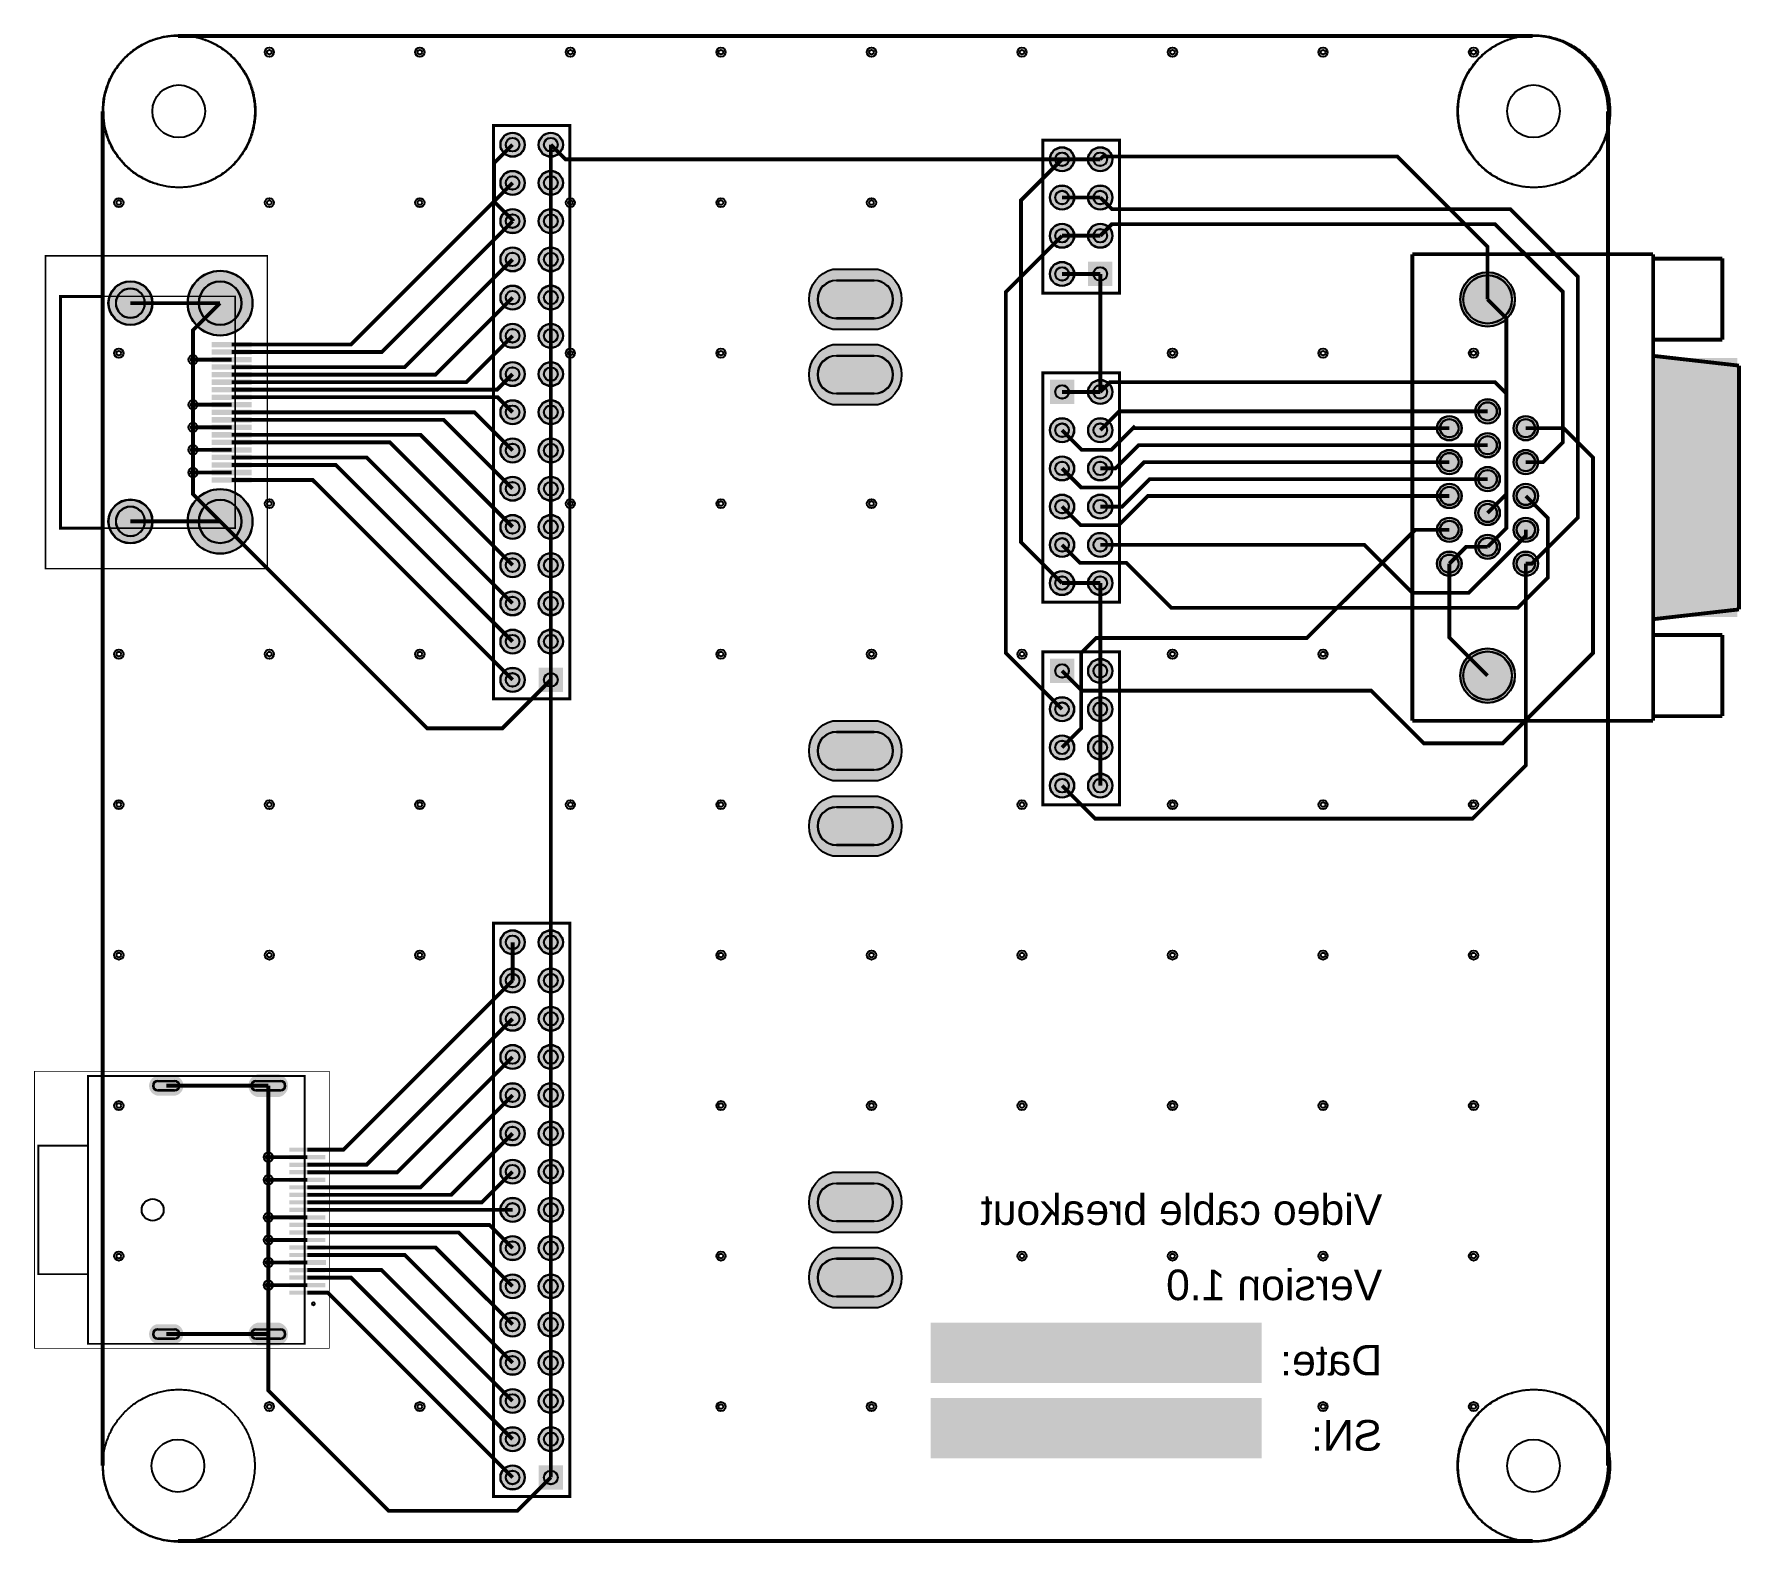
# Model space of a CAD drawing. Header units: millimetres. Extents: x -5 to 109, y 0 to 100.
import ezdxf

# ---------------------------------------------------------------- set-up
doc = ezdxf.new("R2010")
doc.units = ezdxf.units.MM
for name, color, linetype, true_color in [('BoardOutLine', 7, 'Continuous', 0xff00ff), ('BottomLayer', 7, 'Continuous', 0x0000ff), ('BottomSilkLayer', 7, 'Continuous', 0x66cc33), ('BottomSolderMaskLayer', 7, 'Continuous', 0xaa00ff), ('Document', 7, 'Continuous', 0xffffff), ('Hole', 7, 'Continuous', 0x222222), ('Multi-Layer', 7, 'Continuous', 0xc0c0c0), ('TopLayer', 7, 'Continuous', 0xff0000), ('TopPasteMaskLayer', 7, 'Continuous', 0x808080), ('TopSilkLayer', 7, 'Continuous', 0xffcc00), ('TopSolderMaskLayer', 7, 'Continuous', 0x800080)]:
    doc.layers.add(name, color=color, linetype=linetype, true_color=true_color)
doc.styles.get("Standard").update_dxf_attribs({"font": 'arial.ttf'})

msp = doc.modelspace()

# ---------------------------------------------------------------- texts
at = {"layer": 'BottomSilkLayer', "text_generation_flag": 2}
for s, p in [('Video cable breakout', (85, 21)), ('Version 1.0', (85, 16)), ('Date:', (85, 11)), ('SN:', (85, 6))]:
    msp.add_text(s, height=2.032, dxfattribs=at).set_placement(p)

# ---------------------------------------------------------------- hatches: boundary and pattern name
at = {"layer": 'BottomSilkLayer'}
for points in [[(77, 10.5), (77, 14.5), (55, 14.5), (55, 10.5), (72, 10.5)], [(77, 5.5), (77, 9.5), (55, 9.5), (55, 5.5), (72, 5.5)]]:
    msp.add_hatch(color=256, dxfattribs=at).paths.add_polyline_path(points)
at = {"layer": 'BottomSolderMaskLayer'}
for points in [[(26.42, 92.78, 1), (28.04, 92.78, 1)], [(28.96, 92.78, 1), (30.58, 92.78, 1)], [(62.92, 91.81, 1), (64.54, 91.81, 1)], [(65.46, 91.81, 1), (67.08, 91.81, 1)], [(26.42, 90.24, 1), (28.04, 90.24, 1)], [(28.96, 90.24, 1), (30.58, 90.24, 1)], [(62.92, 89.27, 1), (64.54, 89.27, 1)], [(65.46, 89.27, 1), (67.08, 89.27, 1)], [(26.42, 87.7, 1), (28.04, 87.7, 1)], [(28.96, 87.7, 1), (30.58, 87.7, 1)], [(62.92, 86.73, 1), (64.54, 86.73, 1)], [(65.46, 86.73, 1), (67.08, 86.73, 1)], [(26.42, 85.16, 1), (28.04, 85.16, 1)], [(28.96, 85.16, 1), (30.58, 85.16, 1)], [(5.64, 82.25, 1), (9.96, 82.25, 1)], [(48.49, 80.47, -0.785398), (48.49, 84.53), (51.51, 84.53, -0.785398), (51.51, 80.47)], [(62.92, 84.19, 1), (64.54, 84.19, 1)], [(65.46, 83.38), (65.46, 85), (67.08, 85), (67.08, 83.38)], [(90.17, 82.5, 1), (93.82, 82.5, 1)], [(0.37, 82.25, 1), (3.31, 82.25, 1)], [(26.42, 82.62, 1), (28.04, 82.62, 1)], [(28.96, 82.62, 1), (30.58, 82.62, 1)], [(26.42, 80.08, 1), (28.04, 80.08, 1)], [(28.96, 80.08, 1), (30.58, 80.08, 1)], [(48.49, 75.47, -0.785398), (48.49, 79.53), (51.51, 79.53, -0.785398), (51.51, 75.47)], [(26.42, 77.54, 1), (28.04, 77.54, 1)], [(28.96, 77.54, 1), (30.58, 77.54, 1)], [(64.54, 77.16), (64.54, 75.54), (62.92, 75.54), (62.92, 77.16)], [(65.46, 76.35, 1), (67.08, 76.35, 1)], [(26.42, 75, 1), (28.04, 75, 1)], [(28.96, 75, 1), (30.58, 75, 1)], [(91.18, 75.06, 1), (92.82, 75.06, 1)], [(62.92, 73.81, 1), (64.54, 73.81, 1)], [(65.46, 73.81, 1), (67.08, 73.81, 1)], [(88.64, 73.94, 1), (90.28, 73.94, 1)], [(93.72, 73.94, 1), (95.36, 73.94, 1)], [(26.42, 72.46, 1), (28.04, 72.46, 1)], [(28.96, 72.46, 1), (30.58, 72.46, 1)], [(91.18, 72.81, 1), (92.82, 72.81, 1)], [(62.92, 71.27, 1), (64.54, 71.27, 1)], [(65.46, 71.27, 1), (67.08, 71.27, 1)], [(88.64, 71.69, 1), (90.28, 71.69, 1)], [(93.72, 71.69, 1), (95.36, 71.69, 1)], [(26.42, 69.92, 1), (28.04, 69.92, 1)], [(28.96, 69.92, 1), (30.58, 69.92, 1)], [(91.18, 70.56, 1), (92.82, 70.56, 1)], [(0.37, 67.75, 1), (3.31, 67.75, 1)], [(5.64, 67.75, 1), (9.96, 67.75, 1)], [(62.92, 68.73, 1), (64.54, 68.73, 1)], [(65.46, 68.73, 1), (67.08, 68.73, 1)], [(88.64, 69.44, 1), (90.28, 69.44, 1)], [(93.72, 69.44, 1), (95.36, 69.44, 1)], [(26.42, 67.38, 1), (28.04, 67.38, 1)], [(28.96, 67.38, 1), (30.58, 67.38, 1)], [(91.18, 68.31, 1), (92.82, 68.31, 1)], [(62.92, 66.19, 1), (64.54, 66.19, 1)], [(65.46, 66.19, 1), (67.08, 66.19, 1)], [(88.64, 67.19, 1), (90.28, 67.19, 1)], [(93.72, 67.19, 1), (95.36, 67.19, 1)], [(91.18, 66.06, 1), (92.82, 66.06, 1)], [(26.42, 64.84, 1), (28.04, 64.84, 1)], [(28.96, 64.84, 1), (30.58, 64.84, 1)], [(88.64, 64.94, 1), (90.28, 64.94, 1)], [(93.72, 64.94, 1), (95.36, 64.94, 1)], [(62.92, 63.65, 1), (64.54, 63.65, 1)], [(65.46, 63.65, 1), (67.08, 63.65, 1)], [(26.42, 62.3, 1), (28.04, 62.3, 1)], [(28.96, 62.3, 1), (30.58, 62.3, 1)], [(26.42, 59.76, 1), (28.04, 59.76, 1)], [(28.96, 59.76, 1), (30.58, 59.76, 1)], [(90.17, 57.5, 1), (93.82, 57.5, 1)], [(26.42, 57.22, 1), (28.04, 57.22, 1)], [(28.96, 56.41), (28.96, 58.03), (30.58, 58.03), (30.58, 56.41)], [(64.54, 58.62), (64.54, 57), (62.92, 57), (62.92, 58.62)], [(65.46, 57.81, 1), (67.08, 57.81, 1)], [(62.92, 55.27, 1), (64.54, 55.27, 1)], [(65.46, 55.27, 1), (67.08, 55.27, 1)], [(48.49, 50.47, -0.785398), (48.49, 54.53), (51.51, 54.53, -0.785398), (51.51, 50.47)], [(62.92, 52.73, 1), (64.54, 52.73, 1)], [(65.46, 52.73, 1), (67.08, 52.73, 1)], [(62.92, 50.19, 1), (64.54, 50.19, 1)], [(65.46, 50.19, 1), (67.08, 50.19, 1)], [(48.49, 45.47, -0.785398), (48.49, 49.53), (51.51, 49.53, -0.785398), (51.51, 45.47)], [(26.42, 39.78, 1), (28.04, 39.78, 1)], [(28.96, 39.78, 1), (30.58, 39.78, 1)], [(26.42, 37.24, 1), (28.04, 37.24, 1)], [(28.96, 37.24, 1), (30.58, 37.24, 1)], [(26.42, 34.7, 1), (28.04, 34.7, 1)], [(28.96, 34.7, 1), (30.58, 34.7, 1)], [(26.42, 32.16, 1), (28.04, 32.16, 1)], [(28.96, 32.16, 1), (30.58, 32.16, 1)], [(3.59, 29.6, -0.785398), (3.59, 30.9), (4.85, 30.9, -0.785398), (4.85, 29.6)], [(10.27, 29.5, -0.785398), (10.27, 31), (11.73, 31, -0.785398), (11.73, 29.5)], [(26.42, 29.62, 1), (28.04, 29.62, 1)], [(28.96, 29.62, 1), (30.58, 29.62, 1)], [(26.42, 27.08, 1), (28.04, 27.08, 1)], [(28.96, 27.08, 1), (30.58, 27.08, 1)], [(26.42, 24.54, 1), (28.04, 24.54, 1)], [(28.96, 24.54, 1), (30.58, 24.54, 1)], [(48.49, 20.47, -0.785398), (48.49, 24.53), (51.51, 24.53, -0.785398), (51.51, 20.47)], [(26.42, 22, 1), (28.04, 22, 1)], [(28.96, 22, 1), (30.58, 22, 1)], [(26.42, 19.46, 1), (28.04, 19.46, 1)], [(28.96, 19.46, 1), (30.58, 19.46, 1)], [(48.49, 15.47, -0.785398), (48.49, 19.53), (51.51, 19.53, -0.785398), (51.51, 15.47)], [(26.42, 16.92, 1), (28.04, 16.92, 1)], [(28.96, 16.92, 1), (30.58, 16.92, 1)], [(26.42, 14.38, 1), (28.04, 14.38, 1)], [(28.96, 14.38, 1), (30.58, 14.38, 1)], [(3.59, 13.1, -0.785398), (3.59, 14.4), (4.85, 14.4, -0.785398), (4.85, 13.1)], [(10.27, 13, -0.785398), (10.27, 14.5), (11.73, 14.5, -0.785398), (11.73, 13)], [(26.42, 11.84, 1), (28.04, 11.84, 1)], [(28.96, 11.84, 1), (30.58, 11.84, 1)], [(26.42, 9.3, 1), (28.04, 9.3, 1)], [(28.96, 9.3, 1), (30.58, 9.3, 1)], [(26.42, 6.76, 1), (28.04, 6.76, 1)], [(28.96, 6.76, 1), (30.58, 6.76, 1)], [(26.42, 4.22, 1), (28.04, 4.22, 1)], [(28.96, 3.41), (28.96, 5.03), (30.58, 5.03), (30.58, 3.41)]]:
    msp.add_hatch(color=256, dxfattribs=at).paths.add_polyline_path(points)
at = {"layer": 'Document'}
msp.add_hatch(color=256, dxfattribs=at).paths.add_polyline_path([(103, 61.4), (103, 78.6), (108.6, 78.6), (108.6, 61.4)])
at = {"layer": 'Multi-Layer'}
for points in [[(26.44, 92.78, 1), (28.02, 92.78, 1)], [(28.98, 92.78, 1), (30.56, 92.78, 1)], [(62.94, 91.81, 1), (64.52, 91.81, 1)], [(65.48, 91.81, 1), (67.06, 91.81, 1)], [(26.44, 90.24, 1), (28.02, 90.24, 1)], [(28.98, 90.24, 1), (30.56, 90.24, 1)], [(62.94, 89.27, 1), (64.52, 89.27, 1)], [(65.48, 89.27, 1), (67.06, 89.27, 1)], [(26.44, 87.7, 1), (28.02, 87.7, 1)], [(28.98, 87.7, 1), (30.56, 87.7, 1)], [(62.94, 86.73, 1), (64.52, 86.73, 1)], [(65.48, 86.73, 1), (67.06, 86.73, 1)], [(26.44, 85.16, 1), (28.02, 85.16, 1)], [(28.98, 85.16, 1), (30.56, 85.16, 1)], [(5.66, 82.25, 1), (9.94, 82.25, 1)], [(62.94, 84.19, 1), (64.52, 84.19, 1)], [(65.48, 83.4), (65.48, 84.98), (67.06, 84.98), (67.06, 83.4)], [(90.2, 82.5, 1), (93.8, 82.5, 1)], [(0.4, 82.25, 1), (3.28, 82.25, 1)], [(26.44, 82.62, 1), (28.02, 82.62, 1)], [(28.98, 82.62, 1), (30.56, 82.62, 1)], [(26.44, 80.08, 1), (28.02, 80.08, 1)], [(28.98, 80.08, 1), (30.56, 80.08, 1)], [(26.44, 77.54, 1), (28.02, 77.54, 1)], [(28.98, 77.54, 1), (30.56, 77.54, 1)], [(64.52, 77.14), (64.52, 75.56), (62.94, 75.56), (62.94, 77.14)], [(65.48, 76.35, 1), (67.06, 76.35, 1)], [(26.44, 75, 1), (28.02, 75, 1)], [(28.98, 75, 1), (30.56, 75, 1)], [(91.2, 75.06, 1), (92.8, 75.06, 1)], [(62.94, 73.81, 1), (64.52, 73.81, 1)], [(65.48, 73.81, 1), (67.06, 73.81, 1)], [(88.66, 73.94, 1), (90.26, 73.94, 1)], [(93.74, 73.94, 1), (95.34, 73.94, 1)], [(26.44, 72.46, 1), (28.02, 72.46, 1)], [(28.98, 72.46, 1), (30.56, 72.46, 1)], [(91.2, 72.81, 1), (92.8, 72.81, 1)], [(62.94, 71.27, 1), (64.52, 71.27, 1)], [(65.48, 71.27, 1), (67.06, 71.27, 1)], [(88.66, 71.69, 1), (90.26, 71.69, 1)], [(93.74, 71.69, 1), (95.34, 71.69, 1)], [(26.44, 69.92, 1), (28.02, 69.92, 1)], [(28.98, 69.92, 1), (30.56, 69.92, 1)], [(91.2, 70.56, 1), (92.8, 70.56, 1)], [(0.4, 67.75, 1), (3.28, 67.75, 1)], [(5.66, 67.75, 1), (9.94, 67.75, 1)], [(62.94, 68.73, 1), (64.52, 68.73, 1)], [(65.48, 68.73, 1), (67.06, 68.73, 1)], [(88.66, 69.44, 1), (90.26, 69.44, 1)], [(93.74, 69.44, 1), (95.34, 69.44, 1)], [(26.44, 67.38, 1), (28.02, 67.38, 1)], [(28.98, 67.38, 1), (30.56, 67.38, 1)], [(91.2, 68.31, 1), (92.8, 68.31, 1)], [(62.94, 66.19, 1), (64.52, 66.19, 1)], [(65.48, 66.19, 1), (67.06, 66.19, 1)], [(88.66, 67.19, 1), (90.26, 67.19, 1)], [(93.74, 67.19, 1), (95.34, 67.19, 1)], [(91.2, 66.06, 1), (92.8, 66.06, 1)], [(26.44, 64.84, 1), (28.02, 64.84, 1)], [(28.98, 64.84, 1), (30.56, 64.84, 1)], [(88.66, 64.94, 1), (90.26, 64.94, 1)], [(93.74, 64.94, 1), (95.34, 64.94, 1)], [(62.94, 63.65, 1), (64.52, 63.65, 1)], [(65.48, 63.65, 1), (67.06, 63.65, 1)], [(26.44, 62.3, 1), (28.02, 62.3, 1)], [(28.98, 62.3, 1), (30.56, 62.3, 1)], [(26.44, 59.76, 1), (28.02, 59.76, 1)], [(28.98, 59.76, 1), (30.56, 59.76, 1)], [(90.2, 57.5, 1), (93.8, 57.5, 1)], [(26.44, 57.22, 1), (28.02, 57.22, 1)], [(28.98, 56.43), (28.98, 58.01), (30.56, 58.01), (30.56, 56.43)], [(64.52, 58.6), (64.52, 57.02), (62.94, 57.02), (62.94, 58.6)], [(65.48, 57.81, 1), (67.06, 57.81, 1)], [(62.94, 55.27, 1), (64.52, 55.27, 1)], [(65.48, 55.27, 1), (67.06, 55.27, 1)], [(62.94, 52.73, 1), (64.52, 52.73, 1)], [(65.48, 52.73, 1), (67.06, 52.73, 1)], [(62.94, 50.19, 1), (64.52, 50.19, 1)], [(65.48, 50.19, 1), (67.06, 50.19, 1)], [(26.44, 39.78, 1), (28.02, 39.78, 1)], [(28.98, 39.78, 1), (30.56, 39.78, 1)], [(26.44, 37.24, 1), (28.02, 37.24, 1)], [(28.98, 37.24, 1), (30.56, 37.24, 1)], [(26.44, 34.7, 1), (28.02, 34.7, 1)], [(28.98, 34.7, 1), (30.56, 34.7, 1)], [(26.44, 32.16, 1), (28.02, 32.16, 1)], [(28.98, 32.16, 1), (30.56, 32.16, 1)], [(3.62, 29.65, -0.785398), (3.62, 30.85), (4.82, 30.85, -0.785398), (4.82, 29.65)], [(10.3, 29.55, -0.785398), (10.3, 30.95), (11.7, 30.95, -0.785398), (11.7, 29.55)], [(26.44, 29.62, 1), (28.02, 29.62, 1)], [(28.98, 29.62, 1), (30.56, 29.62, 1)], [(26.44, 27.08, 1), (28.02, 27.08, 1)], [(28.98, 27.08, 1), (30.56, 27.08, 1)], [(26.44, 24.54, 1), (28.02, 24.54, 1)], [(28.98, 24.54, 1), (30.56, 24.54, 1)], [(26.44, 22, 1), (28.02, 22, 1)], [(28.98, 22, 1), (30.56, 22, 1)], [(26.44, 19.46, 1), (28.02, 19.46, 1)], [(28.98, 19.46, 1), (30.56, 19.46, 1)], [(26.44, 16.92, 1), (28.02, 16.92, 1)], [(28.98, 16.92, 1), (30.56, 16.92, 1)], [(26.44, 14.38, 1), (28.02, 14.38, 1)], [(28.98, 14.38, 1), (30.56, 14.38, 1)], [(3.62, 13.15, -0.785398), (3.62, 14.35), (4.82, 14.35, -0.785398), (4.82, 13.15)], [(10.3, 13.05, -0.785398), (10.3, 14.45), (11.7, 14.45, -0.785398), (11.7, 13.05)], [(26.44, 11.84, 1), (28.02, 11.84, 1)], [(28.98, 11.84, 1), (30.56, 11.84, 1)], [(26.44, 9.3, 1), (28.02, 9.3, 1)], [(28.98, 9.3, 1), (30.56, 9.3, 1)], [(26.44, 6.76, 1), (28.02, 6.76, 1)], [(28.98, 6.76, 1), (30.56, 6.76, 1)], [(26.44, 4.22, 1), (28.02, 4.22, 1)], [(28.98, 3.43), (28.98, 5.01), (30.56, 5.01), (30.56, 3.43)]]:
    msp.add_hatch(color=256, dxfattribs=at).paths.add_polyline_path(points)
at = {"layer": 'TopLayer'}
for points in [[(7.26, 79.65), (9.86, 79.65), (9.86, 79.35), (7.26, 79.35)], [(7.26, 79.15), (9.86, 79.15), (9.86, 78.85), (7.26, 78.85)], [(7.26, 78.65), (9.86, 78.65), (9.86, 78.35), (7.26, 78.35)], [(7.26, 78.15), (9.86, 78.15), (9.86, 77.85), (7.26, 77.85)], [(7.26, 77.65), (9.86, 77.65), (9.86, 77.35), (7.26, 77.35)], [(7.26, 77.15), (9.86, 77.15), (9.86, 76.85), (7.26, 76.85)], [(7.26, 76.65), (9.86, 76.65), (9.86, 76.35), (7.26, 76.35)], [(7.26, 76.15), (9.86, 76.15), (9.86, 75.85), (7.26, 75.85)], [(7.26, 75.65), (9.86, 75.65), (9.86, 75.35), (7.26, 75.35)], [(7.26, 75.15), (9.86, 75.15), (9.86, 74.85), (7.26, 74.85)], [(7.26, 74.65), (9.86, 74.65), (9.86, 74.35), (7.26, 74.35)], [(7.26, 74.15), (9.86, 74.15), (9.86, 73.85), (7.26, 73.85)], [(7.26, 73.65), (9.86, 73.65), (9.86, 73.35), (7.26, 73.35)], [(7.26, 73.15), (9.86, 73.15), (9.86, 72.85), (7.26, 72.85)], [(7.26, 72.65), (9.86, 72.65), (9.86, 72.35), (7.26, 72.35)], [(7.26, 72.15), (9.86, 72.15), (9.86, 71.85), (7.26, 71.85)], [(7.26, 71.65), (9.86, 71.65), (9.86, 71.35), (7.26, 71.35)], [(7.26, 71.15), (9.86, 71.15), (9.86, 70.85), (7.26, 70.85)], [(7.26, 70.65), (9.86, 70.65), (9.86, 70.35), (7.26, 70.35)], [(14.8, 26.14), (14.8, 25.86), (12.4, 25.86), (12.4, 26.14)], [(14.8, 25.64), (14.8, 25.36), (12.4, 25.36), (12.4, 25.64)], [(14.8, 25.14), (14.8, 24.86), (12.4, 24.86), (12.4, 25.14)], [(14.8, 24.64), (14.8, 24.36), (12.4, 24.36), (12.4, 24.64)], [(14.8, 24.14), (14.8, 23.86), (12.4, 23.86), (12.4, 24.14)], [(14.8, 23.64), (14.8, 23.36), (12.4, 23.36), (12.4, 23.64)], [(14.8, 23.14), (14.8, 22.86), (12.4, 22.86), (12.4, 23.14)], [(14.8, 22.64), (14.8, 22.36), (12.4, 22.36), (12.4, 22.64)], [(14.8, 22.14), (14.8, 21.86), (12.4, 21.86), (12.4, 22.14)], [(14.8, 21.64), (14.8, 21.36), (12.4, 21.36), (12.4, 21.64)], [(14.8, 21.14), (14.8, 20.86), (12.4, 20.86), (12.4, 21.14)], [(14.8, 20.64), (14.8, 20.36), (12.4, 20.36), (12.4, 20.64)], [(14.8, 20.14), (14.8, 19.86), (12.4, 19.86), (12.4, 20.14)], [(14.8, 19.64), (14.8, 19.36), (12.4, 19.36), (12.4, 19.64)], [(14.8, 19.14), (14.8, 18.86), (12.4, 18.86), (12.4, 19.14)], [(14.8, 18.64), (14.8, 18.36), (12.4, 18.36), (12.4, 18.64)], [(14.8, 18.14), (14.8, 17.86), (12.4, 17.86), (12.4, 18.14)], [(14.8, 17.64), (14.8, 17.36), (12.4, 17.36), (12.4, 17.64)], [(14.8, 17.14), (14.8, 16.86), (12.4, 16.86), (12.4, 17.14)], [(14.8, 16.64), (14.8, 16.36), (12.4, 16.36), (12.4, 16.64)]]:
    msp.add_hatch(color=256, dxfattribs=at).paths.add_polyline_path(points)
at = {"layer": 'TopPasteMaskLayer'}
for points in [[(7.26, 79.65), (9.86, 79.65), (9.86, 79.35), (7.26, 79.35)], [(7.26, 79.15), (9.86, 79.15), (9.86, 78.85), (7.26, 78.85)], [(7.26, 78.65), (9.86, 78.65), (9.86, 78.35), (7.26, 78.35)], [(7.26, 78.15), (9.86, 78.15), (9.86, 77.85), (7.26, 77.85)], [(7.26, 77.65), (9.86, 77.65), (9.86, 77.35), (7.26, 77.35)], [(7.26, 77.15), (9.86, 77.15), (9.86, 76.85), (7.26, 76.85)], [(7.26, 76.65), (9.86, 76.65), (9.86, 76.35), (7.26, 76.35)], [(7.26, 76.15), (9.86, 76.15), (9.86, 75.85), (7.26, 75.85)], [(7.26, 75.65), (9.86, 75.65), (9.86, 75.35), (7.26, 75.35)], [(7.26, 75.15), (9.86, 75.15), (9.86, 74.85), (7.26, 74.85)], [(7.26, 74.65), (9.86, 74.65), (9.86, 74.35), (7.26, 74.35)], [(7.26, 74.15), (9.86, 74.15), (9.86, 73.85), (7.26, 73.85)], [(7.26, 73.65), (9.86, 73.65), (9.86, 73.35), (7.26, 73.35)], [(7.26, 73.15), (9.86, 73.15), (9.86, 72.85), (7.26, 72.85)], [(7.26, 72.65), (9.86, 72.65), (9.86, 72.35), (7.26, 72.35)], [(7.26, 72.15), (9.86, 72.15), (9.86, 71.85), (7.26, 71.85)], [(7.26, 71.65), (9.86, 71.65), (9.86, 71.35), (7.26, 71.35)], [(7.26, 71.15), (9.86, 71.15), (9.86, 70.85), (7.26, 70.85)], [(7.26, 70.65), (9.86, 70.65), (9.86, 70.35), (7.26, 70.35)], [(14.8, 18.64), (14.8, 18.36), (12.4, 18.36), (12.4, 18.64)]]:
    msp.add_hatch(color=256, dxfattribs=at).paths.add_polyline_path(points)
at = {"layer": 'TopSolderMaskLayer'}
for points in [[(26.42, 92.78, 1), (28.04, 92.78, 1)], [(28.96, 92.78, 1), (30.58, 92.78, 1)], [(62.92, 91.81, 1), (64.54, 91.81, 1)], [(65.46, 91.81, 1), (67.08, 91.81, 1)], [(26.42, 90.24, 1), (28.04, 90.24, 1)], [(28.96, 90.24, 1), (30.58, 90.24, 1)], [(62.92, 89.27, 1), (64.54, 89.27, 1)], [(65.46, 89.27, 1), (67.08, 89.27, 1)], [(26.42, 87.7, 1), (28.04, 87.7, 1)], [(28.96, 87.7, 1), (30.58, 87.7, 1)], [(62.92, 86.73, 1), (64.54, 86.73, 1)], [(65.46, 86.73, 1), (67.08, 86.73, 1)], [(26.42, 85.16, 1), (28.04, 85.16, 1)], [(28.96, 85.16, 1), (30.58, 85.16, 1)], [(5.64, 82.25, 1), (9.96, 82.25, 1)], [(48.49, 80.47, -0.785398), (48.49, 84.53), (51.51, 84.53, -0.785398), (51.51, 80.47)], [(62.92, 84.19, 1), (64.54, 84.19, 1)], [(65.46, 83.38), (65.46, 85), (67.08, 85), (67.08, 83.38)], [(90.17, 82.5, 1), (93.82, 82.5, 1)], [(0.37, 82.25, 1), (3.31, 82.25, 1)], [(26.42, 82.62, 1), (28.04, 82.62, 1)], [(28.96, 82.62, 1), (30.58, 82.62, 1)], [(26.42, 80.08, 1), (28.04, 80.08, 1)], [(28.96, 80.08, 1), (30.58, 80.08, 1)], [(7.23, 79.68), (9.89, 79.68), (9.89, 79.32), (7.23, 79.32)], [(48.49, 75.47, -0.785398), (48.49, 79.53), (51.51, 79.53, -0.785398), (51.51, 75.47)], [(7.23, 79.18), (9.89, 79.18), (9.89, 78.82), (7.23, 78.82)], [(7.23, 78.68), (9.89, 78.68), (9.89, 78.32), (7.23, 78.32)], [(26.42, 77.54, 1), (28.04, 77.54, 1)], [(28.96, 77.54, 1), (30.58, 77.54, 1)], [(7.23, 78.18), (9.89, 78.18), (9.89, 77.82), (7.23, 77.82)], [(7.23, 77.68), (9.89, 77.68), (9.89, 77.32), (7.23, 77.32)], [(7.23, 77.18), (9.89, 77.18), (9.89, 76.82), (7.23, 76.82)], [(64.54, 77.16), (64.54, 75.54), (62.92, 75.54), (62.92, 77.16)], [(65.46, 76.35, 1), (67.08, 76.35, 1)], [(7.23, 76.68), (9.89, 76.68), (9.89, 76.32), (7.23, 76.32)], [(7.23, 76.18), (9.89, 76.18), (9.89, 75.82), (7.23, 75.82)], [(7.23, 75.68), (9.89, 75.68), (9.89, 75.32), (7.23, 75.32)], [(7.23, 75.18), (9.89, 75.18), (9.89, 74.82), (7.23, 74.82)], [(26.42, 75, 1), (28.04, 75, 1)], [(28.96, 75, 1), (30.58, 75, 1)], [(91.18, 75.06, 1), (92.82, 75.06, 1)], [(7.23, 74.68), (9.89, 74.68), (9.89, 74.32), (7.23, 74.32)], [(7.23, 74.18), (9.89, 74.18), (9.89, 73.82), (7.23, 73.82)], [(62.92, 73.81, 1), (64.54, 73.81, 1)], [(65.46, 73.81, 1), (67.08, 73.81, 1)], [(88.64, 73.94, 1), (90.28, 73.94, 1)], [(93.72, 73.94, 1), (95.36, 73.94, 1)], [(7.23, 73.68), (9.89, 73.68), (9.89, 73.32), (7.23, 73.32)], [(7.23, 73.18), (9.89, 73.18), (9.89, 72.82), (7.23, 72.82)], [(7.23, 72.68), (9.89, 72.68), (9.89, 72.32), (7.23, 72.32)], [(26.42, 72.46, 1), (28.04, 72.46, 1)], [(28.96, 72.46, 1), (30.58, 72.46, 1)], [(91.18, 72.81, 1), (92.82, 72.81, 1)], [(7.23, 72.18), (9.89, 72.18), (9.89, 71.82), (7.23, 71.82)], [(7.23, 71.68), (9.89, 71.68), (9.89, 71.32), (7.23, 71.32)], [(62.92, 71.27, 1), (64.54, 71.27, 1)], [(65.46, 71.27, 1), (67.08, 71.27, 1)], [(88.64, 71.69, 1), (90.28, 71.69, 1)], [(93.72, 71.69, 1), (95.36, 71.69, 1)], [(7.23, 71.18), (9.89, 71.18), (9.89, 70.82), (7.23, 70.82)], [(7.23, 70.68), (9.89, 70.68), (9.89, 70.32), (7.23, 70.32)], [(26.42, 69.92, 1), (28.04, 69.92, 1)], [(28.96, 69.92, 1), (30.58, 69.92, 1)], [(91.18, 70.56, 1), (92.82, 70.56, 1)], [(0.37, 67.75, 1), (3.31, 67.75, 1)], [(5.64, 67.75, 1), (9.96, 67.75, 1)], [(62.92, 68.73, 1), (64.54, 68.73, 1)], [(65.46, 68.73, 1), (67.08, 68.73, 1)], [(88.64, 69.44, 1), (90.28, 69.44, 1)], [(93.72, 69.44, 1), (95.36, 69.44, 1)], [(26.42, 67.38, 1), (28.04, 67.38, 1)], [(28.96, 67.38, 1), (30.58, 67.38, 1)], [(91.18, 68.31, 1), (92.82, 68.31, 1)], [(62.92, 66.19, 1), (64.54, 66.19, 1)], [(65.46, 66.19, 1), (67.08, 66.19, 1)], [(88.64, 67.19, 1), (90.28, 67.19, 1)], [(93.72, 67.19, 1), (95.36, 67.19, 1)], [(91.18, 66.06, 1), (92.82, 66.06, 1)], [(26.42, 64.84, 1), (28.04, 64.84, 1)], [(28.96, 64.84, 1), (30.58, 64.84, 1)], [(88.64, 64.94, 1), (90.28, 64.94, 1)], [(93.72, 64.94, 1), (95.36, 64.94, 1)], [(62.92, 63.65, 1), (64.54, 63.65, 1)], [(65.46, 63.65, 1), (67.08, 63.65, 1)], [(26.42, 62.3, 1), (28.04, 62.3, 1)], [(28.96, 62.3, 1), (30.58, 62.3, 1)], [(26.42, 59.76, 1), (28.04, 59.76, 1)], [(28.96, 59.76, 1), (30.58, 59.76, 1)], [(90.17, 57.5, 1), (93.82, 57.5, 1)], [(26.42, 57.22, 1), (28.04, 57.22, 1)], [(28.96, 56.41), (28.96, 58.03), (30.58, 58.03), (30.58, 56.41)], [(64.54, 58.62), (64.54, 57), (62.92, 57), (62.92, 58.62)], [(65.46, 57.81, 1), (67.08, 57.81, 1)], [(62.92, 55.27, 1), (64.54, 55.27, 1)], [(65.46, 55.27, 1), (67.08, 55.27, 1)], [(48.49, 50.47, -0.785398), (48.49, 54.53), (51.51, 54.53, -0.785398), (51.51, 50.47)], [(62.92, 52.73, 1), (64.54, 52.73, 1)], [(65.46, 52.73, 1), (67.08, 52.73, 1)], [(62.92, 50.19, 1), (64.54, 50.19, 1)], [(65.46, 50.19, 1), (67.08, 50.19, 1)], [(48.49, 45.47, -0.785398), (48.49, 49.53), (51.51, 49.53, -0.785398), (51.51, 45.47)], [(26.42, 39.78, 1), (28.04, 39.78, 1)], [(28.96, 39.78, 1), (30.58, 39.78, 1)], [(26.42, 37.24, 1), (28.04, 37.24, 1)], [(28.96, 37.24, 1), (30.58, 37.24, 1)], [(26.42, 34.7, 1), (28.04, 34.7, 1)], [(28.96, 34.7, 1), (30.58, 34.7, 1)], [(26.42, 32.16, 1), (28.04, 32.16, 1)], [(28.96, 32.16, 1), (30.58, 32.16, 1)], [(3.59, 29.6, -0.785398), (3.59, 30.9), (4.85, 30.9, -0.785398), (4.85, 29.6)], [(10.27, 29.5, -0.785398), (10.27, 31), (11.73, 31, -0.785398), (11.73, 29.5)], [(26.42, 29.62, 1), (28.04, 29.62, 1)], [(28.96, 29.62, 1), (30.58, 29.62, 1)], [(26.42, 27.08, 1), (28.04, 27.08, 1)], [(28.96, 27.08, 1), (30.58, 27.08, 1)], [(26.42, 24.54, 1), (28.04, 24.54, 1)], [(28.96, 24.54, 1), (30.58, 24.54, 1)], [(48.49, 20.47, -0.785398), (48.49, 24.53), (51.51, 24.53, -0.785398), (51.51, 20.47)], [(26.42, 22, 1), (28.04, 22, 1)], [(28.96, 22, 1), (30.58, 22, 1)], [(26.42, 19.46, 1), (28.04, 19.46, 1)], [(28.96, 19.46, 1), (30.58, 19.46, 1)], [(48.49, 15.47, -0.785398), (48.49, 19.53), (51.51, 19.53, -0.785398), (51.51, 15.47)], [(14.83, 18.67), (14.83, 18.33), (12.37, 18.33), (12.37, 18.67)], [(26.42, 16.92, 1), (28.04, 16.92, 1)], [(28.96, 16.92, 1), (30.58, 16.92, 1)], [(26.42, 14.38, 1), (28.04, 14.38, 1)], [(28.96, 14.38, 1), (30.58, 14.38, 1)], [(3.59, 13.1, -0.785398), (3.59, 14.4), (4.85, 14.4, -0.785398), (4.85, 13.1)], [(10.27, 13, -0.785398), (10.27, 14.5), (11.73, 14.5, -0.785398), (11.73, 13)], [(26.42, 11.84, 1), (28.04, 11.84, 1)], [(28.96, 11.84, 1), (30.58, 11.84, 1)], [(26.42, 9.3, 1), (28.04, 9.3, 1)], [(28.96, 9.3, 1), (30.58, 9.3, 1)], [(26.42, 6.76, 1), (28.04, 6.76, 1)], [(28.96, 6.76, 1), (30.58, 6.76, 1)], [(26.42, 4.22, 1), (28.04, 4.22, 1)], [(28.96, 3.41), (28.96, 5.03), (30.58, 5.03), (30.58, 3.41)]]:
    msp.add_hatch(color=256, dxfattribs=at).paths.add_polyline_path(points)

# ---------------------------------------------------------------- linework, layer by layer
at = {"layer": 'BoardOutLine', "const_width": 0.254}
for points in [[(5, 100), (95, 100)], [(0, 5), (0, 95)], [(100, 95), (100, 5)], [(95, 0), (5, 0)]]:
    msp.add_lwpolyline(points, dxfattribs=at)
at = {"layer": 'BoardOutLine'}
for centre, start, end in [((5, 95), 90, 180), ((95, 95), 0, 90), ((5, 5), 180, 270), ((95, 5), 270, 0)]:
    msp.add_arc(centre, 5, start, end, dxfattribs=at)
at = {"layer": 'BottomLayer'}
for points in [[(0.05, 95), (0.05, 95.1), (0.05, 95.2), (0.06, 95.31), (0.07, 95.41), (0.07, 95.51), (0.09, 95.61), (0.1, 95.71), (0.11, 95.81), (0.13, 95.91), (0.15, 96.01), (0.17, 96.11), (0.19, 96.21), (0.22, 96.31), (0.25, 96.41), (0.28, 96.5), (0.31, 96.6), (0.34, 96.7), (0.37, 96.79), (0.41, 96.89), (0.45, 96.98), (0.49, 97.08), (0.53, 97.17), (0.58, 97.26), (0.62, 97.35), (0.67, 97.44), (0.72, 97.53), (0.77, 97.62), (0.83, 97.7), (0.88, 97.79), (0.94, 97.87), (1, 97.96), (1.06, 98.04), (1.12, 98.12), (1.18, 98.2), (1.25, 98.28), (1.32, 98.36), (1.38, 98.43), (1.45, 98.51), (1.52, 98.58), (1.6, 98.65), (1.67, 98.72), (1.75, 98.79), (1.82, 98.85), (1.9, 98.92), (1.98, 98.98), (2.06, 99.05), (2.14, 99.11), (2.23, 99.16), (2.31, 99.22), (2.4, 99.28), (2.48, 99.33), (2.57, 99.38), (2.66, 99.43), (2.75, 99.48), (2.84, 99.53), (2.93, 99.57), (3.02, 99.62), (3.12, 99.66), (3.21, 99.7), (3.31, 99.73), (3.4, 99.77), (3.5, 99.8), (3.6, 99.83), (3.69, 99.86), (3.79, 99.89), (3.89, 99.91), (3.99, 99.94), (4.09, 99.96), (4.19, 99.98), (4.29, 100), (4.39, 100.01), (4.49, 100.02), (4.59, 100.04), (4.69, 100.04), (4.79, 100.05), (4.9, 100.06), (5, 100.06), (5.1, 100.06), (5.2, 100.06), (5.3, 100.06), (5.41, 100.05), (5.51, 100.04), (5.61, 100.04), (5.71, 100.02), (5.81, 100.01), (5.91, 100), (6.01, 99.98), (6.11, 99.96), (6.21, 99.94), (6.31, 99.91), (6.41, 99.89), (6.51, 99.86), (6.6, 99.83), (6.7, 99.8), (6.8, 99.77), (6.89, 99.73), (6.99, 99.7), (7.08, 99.66), (7.18, 99.62), (7.27, 99.57), (7.36, 99.53), (7.45, 99.48), (7.54, 99.43), (7.63, 99.38), (7.72, 99.33), (7.8, 99.28), (7.89, 99.22), (7.97, 99.16), (8.06, 99.11), (8.14, 99.05), (8.22, 98.98), (8.3, 98.92), (8.38, 98.85), (8.45, 98.79), (8.53, 98.72), (8.6, 98.65), (8.67, 98.58), (8.75, 98.51), (8.82, 98.43), (8.88, 98.36), (8.95, 98.28), (9.02, 98.2), (9.08, 98.12), (9.14, 98.04), (9.2, 97.96), (9.26, 97.87), (9.32, 97.79), (9.37, 97.7), (9.43, 97.62), (9.48, 97.53), (9.53, 97.44), (9.57, 97.35), (9.62, 97.26), (9.67, 97.17), (9.71, 97.08), (9.75, 96.98), (9.79, 96.89), (9.82, 96.79), (9.86, 96.7), (9.89, 96.6), (9.92, 96.5), (9.95, 96.41), (9.98, 96.31), (10.01, 96.21), (10.03, 96.11), (10.05, 96.01), (10.07, 95.91), (10.09, 95.81), (10.1, 95.71), (10.11, 95.61), (10.13, 95.51), (10.13, 95.41), (10.14, 95.31), (10.15, 95.2), (10.15, 95.1), (10.15, 95), (10.15, 94.9), (10.15, 94.8), (10.14, 94.69), (10.13, 94.59), (10.13, 94.49), (10.11, 94.39), (10.1, 94.29), (10.09, 94.19), (10.07, 94.09), (10.05, 93.99), (10.03, 93.89), (10.01, 93.79), (9.98, 93.69), (9.95, 93.59), (9.92, 93.5), (9.89, 93.4), (9.86, 93.3), (9.82, 93.21), (9.79, 93.11), (9.75, 93.02), (9.71, 92.92), (9.67, 92.83), (9.62, 92.74), (9.57, 92.65), (9.53, 92.56), (9.48, 92.47), (9.43, 92.38), (9.37, 92.3), (9.32, 92.21), (9.26, 92.13), (9.2, 92.04), (9.14, 91.96), (9.08, 91.88), (9.02, 91.8), (8.95, 91.72), (8.88, 91.64), (8.82, 91.57), (8.75, 91.49), (8.67, 91.42), (8.6, 91.35), (8.53, 91.28), (8.45, 91.21), (8.38, 91.15), (8.3, 91.08), (8.22, 91.02), (8.14, 90.95), (8.06, 90.89), (7.97, 90.84), (7.89, 90.78), (7.8, 90.72), (7.72, 90.67), (7.63, 90.62), (7.54, 90.57), (7.45, 90.52), (7.36, 90.47), (7.27, 90.43), (7.18, 90.38), (7.08, 90.34), (6.99, 90.3), (6.89, 90.27), (6.8, 90.23), (6.7, 90.2), (6.6, 90.17), (6.51, 90.14), (6.41, 90.11), (6.31, 90.09), (6.21, 90.06), (6.11, 90.04), (6.01, 90.02), (5.91, 90), (5.81, 89.99), (5.71, 89.98), (5.61, 89.96), (5.51, 89.96), (5.41, 89.95), (5.3, 89.94), (5.2, 89.94), (5.1, 89.94), (5, 89.94), (4.9, 89.94), (4.79, 89.95), (4.69, 89.96), (4.59, 89.96), (4.49, 89.98), (4.39, 89.99), (4.29, 90), (4.19, 90.02), (4.09, 90.04), (3.99, 90.06), (3.89, 90.09), (3.79, 90.11), (3.69, 90.14), (3.6, 90.17), (3.5, 90.2), (3.4, 90.23), (3.31, 90.27), (3.21, 90.3), (3.12, 90.34), (3.02, 90.38), (2.93, 90.43), (2.84, 90.47), (2.75, 90.52), (2.66, 90.57), (2.57, 90.62), (2.48, 90.67), (2.4, 90.72), (2.31, 90.78), (2.23, 90.84), (2.14, 90.89), (2.06, 90.95), (1.98, 91.02), (1.9, 91.08), (1.82, 91.15), (1.75, 91.21), (1.67, 91.28), (1.6, 91.35), (1.52, 91.42), (1.45, 91.49), (1.38, 91.57), (1.32, 91.64), (1.25, 91.72), (1.18, 91.8), (1.12, 91.88), (1.06, 91.96), (1, 92.04), (0.94, 92.13), (0.88, 92.21), (0.83, 92.3), (0.77, 92.38), (0.72, 92.47), (0.67, 92.56), (0.62, 92.65), (0.58, 92.74), (0.53, 92.83), (0.49, 92.92), (0.45, 93.02), (0.41, 93.11), (0.37, 93.21), (0.34, 93.3), (0.31, 93.4), (0.28, 93.5), (0.25, 93.59), (0.22, 93.69), (0.19, 93.79), (0.17, 93.89), (0.15, 93.99), (0.13, 94.09), (0.11, 94.19), (0.1, 94.29), (0.09, 94.39), (0.07, 94.49), (0.07, 94.59), (0.06, 94.69), (0.05, 94.8), (0.05, 94.9), (0.05, 95)], [(90.05, 95), (90.05, 95.1), (90.05, 95.2), (90.06, 95.31), (90.07, 95.41), (90.07, 95.51), (90.09, 95.61), (90.1, 95.71), (90.11, 95.81), (90.13, 95.91), (90.15, 96.01), (90.17, 96.11), (90.19, 96.21), (90.22, 96.31), (90.25, 96.41), (90.28, 96.5), (90.31, 96.6), (90.34, 96.7), (90.37, 96.79), (90.41, 96.89), (90.45, 96.98), (90.49, 97.08), (90.53, 97.17), (90.58, 97.26), (90.62, 97.35), (90.67, 97.44), (90.72, 97.53), (90.77, 97.62), (90.83, 97.7), (90.88, 97.79), (90.94, 97.87), (91, 97.96), (91.06, 98.04), (91.12, 98.12), (91.18, 98.2), (91.25, 98.28), (91.32, 98.36), (91.38, 98.43), (91.45, 98.51), (91.52, 98.58), (91.6, 98.65), (91.67, 98.72), (91.75, 98.79), (91.82, 98.85), (91.9, 98.92), (91.98, 98.98), (92.06, 99.05), (92.14, 99.11), (92.23, 99.16), (92.31, 99.22), (92.4, 99.28), (92.48, 99.33), (92.57, 99.38), (92.66, 99.43), (92.75, 99.48), (92.84, 99.53), (92.93, 99.57), (93.02, 99.62), (93.12, 99.66), (93.21, 99.7), (93.31, 99.73), (93.4, 99.77), (93.5, 99.8), (93.6, 99.83), (93.69, 99.86), (93.79, 99.89), (93.89, 99.91), (93.99, 99.94), (94.09, 99.96), (94.19, 99.98), (94.29, 100), (94.39, 100.01), (94.49, 100.02), (94.59, 100.04), (94.69, 100.04), (94.79, 100.05), (94.9, 100.06), (95, 100.06), (95.1, 100.06), (95.2, 100.06), (95.3, 100.06), (95.41, 100.05), (95.51, 100.04), (95.61, 100.04), (95.71, 100.02), (95.81, 100.01), (95.91, 100), (96.01, 99.98), (96.11, 99.96), (96.21, 99.94), (96.31, 99.91), (96.41, 99.89), (96.51, 99.86), (96.6, 99.83), (96.7, 99.8), (96.8, 99.77), (96.89, 99.73), (96.99, 99.7), (97.08, 99.66), (97.18, 99.62), (97.27, 99.57), (97.36, 99.53), (97.45, 99.48), (97.54, 99.43), (97.63, 99.38), (97.72, 99.33), (97.8, 99.28), (97.89, 99.22), (97.97, 99.16), (98.06, 99.11), (98.14, 99.05), (98.22, 98.98), (98.3, 98.92), (98.38, 98.85), (98.45, 98.79), (98.53, 98.72), (98.6, 98.65), (98.67, 98.58), (98.75, 98.51), (98.82, 98.43), (98.88, 98.36), (98.95, 98.28), (99.02, 98.2), (99.08, 98.12), (99.14, 98.04), (99.2, 97.96), (99.26, 97.87), (99.32, 97.79), (99.37, 97.7), (99.43, 97.62), (99.48, 97.53), (99.53, 97.44), (99.57, 97.35), (99.62, 97.26), (99.67, 97.17), (99.71, 97.08), (99.75, 96.98), (99.79, 96.89), (99.82, 96.79), (99.86, 96.7), (99.89, 96.6), (99.92, 96.5), (99.95, 96.41), (99.98, 96.31), (100.01, 96.21), (100.03, 96.11), (100.05, 96.01), (100.07, 95.91), (100.09, 95.81), (100.1, 95.71), (100.11, 95.61), (100.13, 95.51), (100.13, 95.41), (100.14, 95.31), (100.15, 95.2), (100.15, 95.1), (100.15, 95), (100.15, 94.9), (100.15, 94.8), (100.14, 94.69), (100.13, 94.59), (100.13, 94.49), (100.11, 94.39), (100.1, 94.29), (100.09, 94.19), (100.07, 94.09), (100.05, 93.99), (100.03, 93.89), (100.01, 93.79), (99.98, 93.69), (99.95, 93.59), (99.92, 93.5), (99.89, 93.4), (99.86, 93.3), (99.82, 93.21), (99.79, 93.11), (99.75, 93.02), (99.71, 92.92), (99.67, 92.83), (99.62, 92.74), (99.57, 92.65), (99.53, 92.56), (99.48, 92.47), (99.43, 92.38), (99.37, 92.3), (99.32, 92.21), (99.26, 92.13), (99.2, 92.04), (99.14, 91.96), (99.08, 91.88), (99.02, 91.8), (98.95, 91.72), (98.88, 91.64), (98.82, 91.57), (98.75, 91.49), (98.67, 91.42), (98.6, 91.35), (98.53, 91.28), (98.45, 91.21), (98.38, 91.15), (98.3, 91.08), (98.22, 91.02), (98.14, 90.95), (98.06, 90.89), (97.97, 90.84), (97.89, 90.78), (97.8, 90.72), (97.72, 90.67), (97.63, 90.62), (97.54, 90.57), (97.45, 90.52), (97.36, 90.47), (97.27, 90.43), (97.18, 90.38), (97.08, 90.34), (96.99, 90.3), (96.89, 90.27), (96.8, 90.23), (96.7, 90.2), (96.6, 90.17), (96.51, 90.14), (96.41, 90.11), (96.31, 90.09), (96.21, 90.06), (96.11, 90.04), (96.01, 90.02), (95.91, 90), (95.81, 89.99), (95.71, 89.98), (95.61, 89.96), (95.51, 89.96), (95.41, 89.95), (95.3, 89.94), (95.2, 89.94), (95.1, 89.94), (95, 89.94), (94.9, 89.94), (94.79, 89.95), (94.69, 89.96), (94.59, 89.96), (94.49, 89.98), (94.39, 89.99), (94.29, 90), (94.19, 90.02), (94.09, 90.04), (93.99, 90.06), (93.89, 90.09), (93.79, 90.11), (93.69, 90.14), (93.6, 90.17), (93.5, 90.2), (93.4, 90.23), (93.31, 90.27), (93.21, 90.3), (93.12, 90.34), (93.02, 90.38), (92.93, 90.43), (92.84, 90.47), (92.75, 90.52), (92.66, 90.57), (92.57, 90.62), (92.48, 90.67), (92.4, 90.72), (92.31, 90.78), (92.23, 90.84), (92.14, 90.89), (92.06, 90.95), (91.98, 91.02), (91.9, 91.08), (91.82, 91.15), (91.75, 91.21), (91.67, 91.28), (91.6, 91.35), (91.52, 91.42), (91.45, 91.49), (91.38, 91.57), (91.32, 91.64), (91.25, 91.72), (91.18, 91.8), (91.12, 91.88), (91.06, 91.96), (91, 92.04), (90.94, 92.13), (90.88, 92.21), (90.83, 92.3), (90.77, 92.38), (90.72, 92.47), (90.67, 92.56), (90.62, 92.65), (90.58, 92.74), (90.53, 92.83), (90.49, 92.92), (90.45, 93.02), (90.41, 93.11), (90.37, 93.21), (90.34, 93.3), (90.31, 93.4), (90.28, 93.5), (90.25, 93.59), (90.22, 93.69), (90.19, 93.79), (90.17, 93.89), (90.15, 93.99), (90.13, 94.09), (90.11, 94.19), (90.1, 94.29), (90.09, 94.39), (90.07, 94.49), (90.07, 94.59), (90.06, 94.69), (90.05, 94.8), (90.05, 94.9), (90.05, 95)], [(0, 5), (0, 5.1), (0, 5.2), (0.01, 5.31), (0.02, 5.41), (0.02, 5.51), (0.04, 5.61), (0.05, 5.71), (0.06, 5.81), (0.08, 5.91), (0.1, 6.01), (0.12, 6.11), (0.14, 6.21), (0.17, 6.31), (0.2, 6.41), (0.23, 6.5), (0.26, 6.6), (0.29, 6.7), (0.33, 6.79), (0.36, 6.89), (0.4, 6.98), (0.44, 7.08), (0.48, 7.17), (0.53, 7.26), (0.57, 7.35), (0.62, 7.44), (0.67, 7.53), (0.72, 7.62), (0.78, 7.7), (0.83, 7.79), (0.89, 7.87), (0.95, 7.96), (1.01, 8.04), (1.07, 8.12), (1.13, 8.2), (1.2, 8.28), (1.27, 8.36), (1.33, 8.43), (1.4, 8.51), (1.48, 8.58), (1.55, 8.65), (1.62, 8.72), (1.7, 8.79), (1.77, 8.85), (1.85, 8.92), (1.93, 8.98), (2.01, 9.05), (2.09, 9.11), (2.18, 9.16), (2.26, 9.22), (2.35, 9.28), (2.43, 9.33), (2.52, 9.38), (2.61, 9.43), (2.7, 9.48), (2.79, 9.53), (2.88, 9.57), (2.97, 9.62), (3.07, 9.66), (3.16, 9.7), (3.26, 9.73), (3.35, 9.77), (3.45, 9.8), (3.55, 9.83), (3.64, 9.86), (3.74, 9.89), (3.84, 9.91), (3.94, 9.94), (4.04, 9.96), (4.14, 9.98), (4.24, 10), (4.34, 10.01), (4.44, 10.02), (4.54, 10.04), (4.64, 10.04), (4.74, 10.05), (4.85, 10.06), (4.95, 10.06), (5.05, 10.06), (5.15, 10.06), (5.25, 10.06), (5.36, 10.05), (5.46, 10.04), (5.56, 10.04), (5.66, 10.02), (5.76, 10.01), (5.86, 10), (5.96, 9.98), (6.06, 9.96), (6.16, 9.94), (6.26, 9.91), (6.36, 9.89), (6.46, 9.86), (6.55, 9.83), (6.65, 9.8), (6.75, 9.77), (6.84, 9.73), (6.94, 9.7), (7.03, 9.66), (7.13, 9.62), (7.22, 9.57), (7.31, 9.53), (7.4, 9.48), (7.49, 9.43), (7.58, 9.38), (7.67, 9.33), (7.75, 9.28), (7.84, 9.22), (7.92, 9.16), (8.01, 9.11), (8.09, 9.05), (8.17, 8.98), (8.25, 8.92), (8.33, 8.85), (8.4, 8.79), (8.48, 8.72), (8.55, 8.65), (8.62, 8.58), (8.7, 8.51), (8.77, 8.43), (8.83, 8.36), (8.9, 8.28), (8.97, 8.2), (9.03, 8.12), (9.09, 8.04), (9.15, 7.96), (9.21, 7.87), (9.27, 7.79), (9.32, 7.7), (9.38, 7.62), (9.43, 7.53), (9.48, 7.44), (9.53, 7.35), (9.57, 7.26), (9.62, 7.17), (9.66, 7.08), (9.7, 6.98), (9.74, 6.89), (9.77, 6.79), (9.81, 6.7), (9.84, 6.6), (9.87, 6.5), (9.9, 6.41), (9.93, 6.31), (9.96, 6.21), (9.98, 6.11), (10, 6.01), (10.02, 5.91), (10.04, 5.81), (10.05, 5.71), (10.06, 5.61), (10.08, 5.51), (10.08, 5.41), (10.09, 5.31), (10.1, 5.2), (10.1, 5.1), (10.1, 5), (10.1, 4.9), (10.1, 4.8), (10.09, 4.69), (10.08, 4.59), (10.08, 4.49), (10.06, 4.39), (10.05, 4.29), (10.04, 4.19), (10.02, 4.09), (10, 3.99), (9.98, 3.89), (9.96, 3.79), (9.93, 3.69), (9.9, 3.59), (9.87, 3.5), (9.84, 3.4), (9.81, 3.3), (9.77, 3.21), (9.74, 3.11), (9.7, 3.02), (9.66, 2.92), (9.62, 2.83), (9.57, 2.74), (9.53, 2.65), (9.48, 2.56), (9.43, 2.47), (9.38, 2.38), (9.32, 2.3), (9.27, 2.21), (9.21, 2.13), (9.15, 2.04), (9.09, 1.96), (9.03, 1.88), (8.97, 1.8), (8.9, 1.72), (8.83, 1.64), (8.77, 1.57), (8.7, 1.49), (8.62, 1.42), (8.55, 1.35), (8.48, 1.28), (8.4, 1.21), (8.33, 1.15), (8.25, 1.08), (8.17, 1.02), (8.09, 0.95), (8.01, 0.89), (7.92, 0.84), (7.84, 0.78), (7.75, 0.72), (7.67, 0.67), (7.58, 0.62), (7.49, 0.57), (7.4, 0.52), (7.31, 0.47), (7.22, 0.43), (7.13, 0.38), (7.03, 0.34), (6.94, 0.3), (6.84, 0.27), (6.75, 0.23), (6.65, 0.2), (6.55, 0.17), (6.46, 0.14), (6.36, 0.11), (6.26, 0.09), (6.16, 0.06), (6.06, 0.04), (5.96, 0.02), (5.86, 0), (5.76, -0.01), (5.66, -0.02), (5.56, -0.04), (5.46, -0.04), (5.36, -0.05), (5.25, -0.06), (5.15, -0.06), (5.05, -0.06), (4.95, -0.06), (4.85, -0.06), (4.74, -0.05), (4.64, -0.04), (4.54, -0.04), (4.44, -0.02), (4.34, -0.01), (4.24, 0), (4.14, 0.02), (4.04, 0.04), (3.94, 0.06), (3.84, 0.09), (3.74, 0.11), (3.64, 0.14), (3.55, 0.17), (3.45, 0.2), (3.35, 0.23), (3.26, 0.27), (3.16, 0.3), (3.07, 0.34), (2.97, 0.38), (2.88, 0.43), (2.79, 0.47), (2.7, 0.52), (2.61, 0.57), (2.52, 0.62), (2.43, 0.67), (2.35, 0.72), (2.26, 0.78), (2.18, 0.84), (2.09, 0.89), (2.01, 0.95), (1.93, 1.02), (1.85, 1.08), (1.77, 1.15), (1.7, 1.21), (1.62, 1.28), (1.55, 1.35), (1.48, 1.42), (1.4, 1.49), (1.33, 1.57), (1.27, 1.64), (1.2, 1.72), (1.13, 1.8), (1.07, 1.88), (1.01, 1.96), (0.95, 2.04), (0.89, 2.13), (0.83, 2.21), (0.78, 2.3), (0.72, 2.38), (0.67, 2.47), (0.62, 2.56), (0.57, 2.65), (0.53, 2.74), (0.48, 2.83), (0.44, 2.92), (0.4, 3.02), (0.36, 3.11), (0.33, 3.21), (0.29, 3.3), (0.26, 3.4), (0.23, 3.5), (0.2, 3.59), (0.17, 3.69), (0.14, 3.79), (0.12, 3.89), (0.1, 3.99), (0.08, 4.09), (0.06, 4.19), (0.05, 4.29), (0.04, 4.39), (0.02, 4.49), (0.02, 4.59), (0.01, 4.69), (0, 4.8), (0, 4.9), (0, 5)], [(90.05, 5), (90.05, 5.1), (90.05, 5.2), (90.06, 5.31), (90.07, 5.41), (90.07, 5.51), (90.09, 5.61), (90.1, 5.71), (90.11, 5.81), (90.13, 5.91), (90.15, 6.01), (90.17, 6.11), (90.19, 6.21), (90.22, 6.31), (90.25, 6.41), (90.28, 6.5), (90.31, 6.6), (90.34, 6.7), (90.37, 6.79), (90.41, 6.89), (90.45, 6.98), (90.49, 7.08), (90.53, 7.17), (90.58, 7.26), (90.62, 7.35), (90.67, 7.44), (90.72, 7.53), (90.77, 7.62), (90.83, 7.7), (90.88, 7.79), (90.94, 7.87), (91, 7.96), (91.06, 8.04), (91.12, 8.12), (91.18, 8.2), (91.25, 8.28), (91.32, 8.36), (91.38, 8.43), (91.45, 8.51), (91.52, 8.58), (91.6, 8.65), (91.67, 8.72), (91.75, 8.79), (91.82, 8.85), (91.9, 8.92), (91.98, 8.98), (92.06, 9.05), (92.14, 9.11), (92.23, 9.16), (92.31, 9.22), (92.4, 9.28), (92.48, 9.33), (92.57, 9.38), (92.66, 9.43), (92.75, 9.48), (92.84, 9.53), (92.93, 9.57), (93.02, 9.62), (93.12, 9.66), (93.21, 9.7), (93.31, 9.73), (93.4, 9.77), (93.5, 9.8), (93.6, 9.83), (93.69, 9.86), (93.79, 9.89), (93.89, 9.91), (93.99, 9.94), (94.09, 9.96), (94.19, 9.98), (94.29, 10), (94.39, 10.01), (94.49, 10.02), (94.59, 10.04), (94.69, 10.04), (94.79, 10.05), (94.9, 10.06), (95, 10.06), (95.1, 10.06), (95.2, 10.06), (95.3, 10.06), (95.41, 10.05), (95.51, 10.04), (95.61, 10.04), (95.71, 10.02), (95.81, 10.01), (95.91, 10), (96.01, 9.98), (96.11, 9.96), (96.21, 9.94), (96.31, 9.91), (96.41, 9.89), (96.51, 9.86), (96.6, 9.83), (96.7, 9.8), (96.8, 9.77), (96.89, 9.73), (96.99, 9.7), (97.08, 9.66), (97.18, 9.62), (97.27, 9.57), (97.36, 9.53), (97.45, 9.48), (97.54, 9.43), (97.63, 9.38), (97.72, 9.33), (97.8, 9.28), (97.89, 9.22), (97.97, 9.16), (98.06, 9.11), (98.14, 9.05), (98.22, 8.98), (98.3, 8.92), (98.38, 8.85), (98.45, 8.79), (98.53, 8.72), (98.6, 8.65), (98.67, 8.58), (98.75, 8.51), (98.82, 8.43), (98.88, 8.36), (98.95, 8.28), (99.02, 8.2), (99.08, 8.12), (99.14, 8.04), (99.2, 7.96), (99.26, 7.87), (99.32, 7.79), (99.37, 7.7), (99.43, 7.62), (99.48, 7.53), (99.53, 7.44), (99.57, 7.35), (99.62, 7.26), (99.67, 7.17), (99.71, 7.08), (99.75, 6.98), (99.79, 6.89), (99.82, 6.79), (99.86, 6.7), (99.89, 6.6), (99.92, 6.5), (99.95, 6.41), (99.98, 6.31), (100.01, 6.21), (100.03, 6.11), (100.05, 6.01), (100.07, 5.91), (100.09, 5.81), (100.1, 5.71), (100.11, 5.61), (100.13, 5.51), (100.13, 5.41), (100.14, 5.31), (100.15, 5.2), (100.15, 5.1), (100.15, 5), (100.15, 4.9), (100.15, 4.8), (100.14, 4.69), (100.13, 4.59), (100.13, 4.49), (100.11, 4.39), (100.1, 4.29), (100.09, 4.19), (100.07, 4.09), (100.05, 3.99), (100.03, 3.89), (100.01, 3.79), (99.98, 3.69), (99.95, 3.59), (99.92, 3.5), (99.89, 3.4), (99.86, 3.3), (99.82, 3.21), (99.79, 3.11), (99.75, 3.02), (99.71, 2.92), (99.67, 2.83), (99.62, 2.74), (99.57, 2.65), (99.53, 2.56), (99.48, 2.47), (99.43, 2.38), (99.37, 2.3), (99.32, 2.21), (99.26, 2.13), (99.2, 2.04), (99.14, 1.96), (99.08, 1.88), (99.02, 1.8), (98.95, 1.72), (98.88, 1.64), (98.82, 1.57), (98.75, 1.49), (98.67, 1.42), (98.6, 1.35), (98.53, 1.28), (98.45, 1.21), (98.38, 1.15), (98.3, 1.08), (98.22, 1.02), (98.14, 0.95), (98.06, 0.89), (97.97, 0.84), (97.89, 0.78), (97.8, 0.72), (97.72, 0.67), (97.63, 0.62), (97.54, 0.57), (97.45, 0.52), (97.36, 0.47), (97.27, 0.43), (97.18, 0.38), (97.08, 0.34), (96.99, 0.3), (96.89, 0.27), (96.8, 0.23), (96.7, 0.2), (96.6, 0.17), (96.51, 0.14), (96.41, 0.11), (96.31, 0.09), (96.21, 0.06), (96.11, 0.04), (96.01, 0.02), (95.91, 0), (95.81, -0.01), (95.71, -0.02), (95.61, -0.04), (95.51, -0.04), (95.41, -0.05), (95.3, -0.06), (95.2, -0.06), (95.1, -0.06), (95, -0.06), (94.9, -0.06), (94.79, -0.05), (94.69, -0.04), (94.59, -0.04), (94.49, -0.02), (94.39, -0.01), (94.29, 0), (94.19, 0.02), (94.09, 0.04), (93.99, 0.06), (93.89, 0.09), (93.79, 0.11), (93.69, 0.14), (93.6, 0.17), (93.5, 0.2), (93.4, 0.23), (93.31, 0.27), (93.21, 0.3), (93.12, 0.34), (93.02, 0.38), (92.93, 0.43), (92.84, 0.47), (92.75, 0.52), (92.66, 0.57), (92.57, 0.62), (92.48, 0.67), (92.4, 0.72), (92.31, 0.78), (92.23, 0.84), (92.14, 0.89), (92.06, 0.95), (91.98, 1.02), (91.9, 1.08), (91.82, 1.15), (91.75, 1.21), (91.67, 1.28), (91.6, 1.35), (91.52, 1.42), (91.45, 1.49), (91.38, 1.57), (91.32, 1.64), (91.25, 1.72), (91.18, 1.8), (91.12, 1.88), (91.06, 1.96), (91, 2.04), (90.94, 2.13), (90.88, 2.21), (90.83, 2.3), (90.77, 2.38), (90.72, 2.47), (90.67, 2.56), (90.62, 2.65), (90.58, 2.74), (90.53, 2.83), (90.49, 2.92), (90.45, 3.02), (90.41, 3.11), (90.37, 3.21), (90.34, 3.3), (90.31, 3.4), (90.28, 3.5), (90.25, 3.59), (90.22, 3.69), (90.19, 3.79), (90.17, 3.89), (90.15, 3.99), (90.13, 4.09), (90.11, 4.19), (90.1, 4.29), (90.09, 4.39), (90.07, 4.49), (90.07, 4.59), (90.06, 4.69), (90.05, 4.8), (90.05, 4.9), (90.05, 5)]]:
    msp.add_lwpolyline(points, close=True, dxfattribs=at)
at = {"layer": 'BottomLayer', "const_width": 0.254}
for points in [[(27.23, 87.7), (27.23, 87.77), (26, 89), (26, 91.55), (27.23, 92.78)], [(29.77, 92.78), (30.74, 91.81), (63.73, 91.81)], [(29.77, 4.22), (29.77, 92.78)], [(63.73, 63.65), (61, 66.38), (61, 89.08), (63.73, 91.81)], [(66.27, 91.81), (66.46, 92), (86, 92), (92, 86), (92, 82.5)], [(1.84, 82.25), (7.8, 82.25)], [(7.8, 82.25), (6, 80.45), (6, 78.5)], [(92, 82.5), (93.25, 81.25), (93.25, 67.31), (92, 66.06)], [(7.8, 67.75), (6, 69.55), (6, 78.5)], [(63.73, 57.81), (65.04, 56.5), (84.26, 56.5), (87.76, 53), (93, 53), (99, 59), (99, 72), (97.06, 73.94), (94.54, 73.94)], [(63.73, 66.19), (64.92, 65), (68, 65), (71, 62), (94, 62), (96, 64), (96, 67.98), (94.54, 69.44)], [(1.84, 67.75), (7.8, 67.75)], [(7.8, 67.75), (21.55, 54), (26.55, 54), (29.77, 57.22)], [(66.27, 66.19), (83.81, 66.19), (87, 63), (90.75, 63), (94.54, 66.79), (94.54, 67.19)], [(66.27, 57.81), (66.27, 63.65)], [(4.22, 30.25), (11, 30.25)], [(11, 13.75), (11, 30.25)], [(4.22, 13.75), (11, 13.75)], [(11, 13.75), (11, 10), (19, 2), (27.55, 2), (29.77, 4.22)]]:
    msp.add_lwpolyline(points, dxfattribs=at)
at = {"layer": 'BottomSolderMaskLayer'}
for points in [[(51.26, 83.76), (48.74, 83.76)], [(0.86, 82.25), (0.86, 82.25)], [(2.82, 82.25), (2.82, 82.25)], [(6.36, 82.25), (6.36, 82.25)], [(9.24, 82.25), (9.24, 82.25)], [(51.26, 81.24), (48.74, 81.24)], [(51.26, 78.76), (48.74, 78.76)], [(51.26, 76.24), (48.74, 76.24)], [(0.86, 67.75), (0.86, 67.75)], [(2.82, 67.75), (2.82, 67.75)], [(6.36, 67.75), (6.36, 67.75)], [(9.24, 67.75), (9.24, 67.75)], [(51.26, 53.76), (48.74, 53.76)], [(51.26, 51.24), (48.74, 51.24)], [(51.26, 48.76), (48.74, 48.76)], [(51.26, 46.24), (48.74, 46.24)], [(4.79, 30.56), (3.65, 30.56)], [(4.79, 29.94), (3.65, 29.94)], [(11.83, 30.56), (10.17, 30.56)], [(11.83, 29.94), (10.17, 29.94)], [(51.26, 23.76), (48.74, 23.76)], [(51.26, 21.24), (48.74, 21.24)], [(51.26, 18.76), (48.74, 18.76)], [(51.26, 16.24), (48.74, 16.24)], [(4.79, 14.06), (3.65, 14.06)], [(11.83, 14.06), (10.17, 14.06)], [(4.79, 13.44), (3.65, 13.44)], [(11.83, 13.44), (10.17, 13.44)]]:
    msp.add_lwpolyline(points, close=True, dxfattribs=at)
for centre, radius in [((27.23, 92.78), 0.813), ((27.23, 92.78), 0.459), ((29.77, 92.78), 0.813), ((29.77, 92.78), 0.459), ((63.73, 91.81), 0.813), ((63.73, 91.81), 0.459), ((66.27, 91.81), 0.813), ((66.27, 91.81), 0.459), ((27.23, 90.24), 0.813), ((29.77, 90.24), 0.813), ((27.23, 90.24), 0.459), ((29.77, 90.24), 0.459), ((63.73, 89.27), 0.813), ((63.73, 89.27), 0.459), ((66.27, 89.27), 0.813), ((66.27, 89.27), 0.459), ((27.23, 87.7), 0.813), ((29.77, 87.7), 0.813), ((27.23, 87.7), 0.459), ((29.77, 87.7), 0.459), ((63.73, 86.73), 0.813), ((66.27, 86.73), 0.813), ((63.73, 86.73), 0.459), ((66.27, 86.73), 0.459), ((27.23, 85.16), 0.813), ((27.23, 85.16), 0.459), ((29.77, 85.16), 0.813), ((29.77, 85.16), 0.459), ((7.8, 82.25), 2.16), ((63.73, 84.19), 0.813), ((63.73, 84.19), 0.459), ((66.27, 84.19), 0.459), ((92, 82.5), 1.82), ((92, 82.5), 1.62), ((1.84, 82.25), 1.47), ((27.23, 82.62), 0.813), ((27.23, 82.62), 0.459), ((29.77, 82.62), 0.813), ((29.77, 82.62), 0.459), ((27.23, 80.08), 0.813), ((27.23, 80.08), 0.459), ((29.77, 80.08), 0.813), ((29.77, 80.08), 0.459), ((27.23, 77.54), 0.813), ((29.77, 77.54), 0.813), ((27.23, 77.54), 0.459), ((29.77, 77.54), 0.459), ((66.27, 76.35), 0.813), ((63.73, 76.35), 0.459), ((66.27, 76.35), 0.459), ((27.23, 75), 0.813), ((27.23, 75), 0.459), ((29.77, 75), 0.813), ((29.77, 75), 0.459), ((92, 75.06), 0.822), ((92, 75.06), 0.616), ((63.73, 73.81), 0.813), ((63.73, 73.81), 0.459), ((66.27, 73.81), 0.813), ((66.27, 73.81), 0.459), ((89.46, 73.94), 0.822), ((89.46, 73.94), 0.616), ((94.54, 73.94), 0.822), ((94.54, 73.94), 0.616), ((27.23, 72.46), 0.813), ((27.23, 72.46), 0.459), ((29.77, 72.46), 0.813), ((29.77, 72.46), 0.459), ((92, 72.81), 0.822), ((92, 72.81), 0.616), ((63.73, 71.27), 0.813), ((63.73, 71.27), 0.459), ((66.27, 71.27), 0.813), ((66.27, 71.27), 0.459), ((89.46, 71.69), 0.822), ((89.46, 71.69), 0.616), ((94.54, 71.69), 0.822), ((94.54, 71.69), 0.616), ((27.23, 69.92), 0.813), ((27.23, 69.92), 0.459), ((29.77, 69.92), 0.813), ((29.77, 69.92), 0.459), ((92, 70.56), 0.822), ((92, 70.56), 0.616), ((1.84, 67.75), 1.47), ((7.8, 67.75), 2.16), ((63.73, 68.73), 0.813), ((63.73, 68.73), 0.459), ((66.27, 68.73), 0.813), ((66.27, 68.73), 0.459), ((89.46, 69.44), 0.822), ((89.46, 69.44), 0.616), ((94.54, 69.44), 0.822), ((94.54, 69.44), 0.616), ((27.23, 67.38), 0.813), ((29.77, 67.38), 0.813), ((92, 68.31), 0.822), ((92, 68.31), 0.616), ((27.23, 67.38), 0.459), ((29.77, 67.38), 0.459), ((63.73, 66.19), 0.813), ((66.27, 66.19), 0.813), ((89.46, 67.19), 0.822), ((89.46, 67.19), 0.616), ((94.54, 67.19), 0.822), ((94.54, 67.19), 0.616), ((63.73, 66.19), 0.459), ((66.27, 66.19), 0.459), ((92, 66.06), 0.822), ((92, 66.06), 0.616), ((27.23, 64.84), 0.813), ((27.23, 64.84), 0.459), ((29.77, 64.84), 0.813), ((29.77, 64.84), 0.459), ((89.46, 64.94), 0.822), ((89.46, 64.94), 0.616), ((94.54, 64.94), 0.822), ((94.54, 64.94), 0.616), ((63.73, 63.65), 0.813), ((63.73, 63.65), 0.459), ((66.27, 63.65), 0.813), ((66.27, 63.65), 0.459), ((27.23, 62.3), 0.813), ((27.23, 62.3), 0.459), ((29.77, 62.3), 0.813), ((29.77, 62.3), 0.459), ((27.23, 59.76), 0.813), ((27.23, 59.76), 0.459), ((29.77, 59.76), 0.813), ((29.77, 59.76), 0.459), ((92, 57.5), 1.82), ((92, 57.5), 1.62), ((27.23, 57.22), 0.813), ((63.73, 57.81), 0.459), ((66.27, 57.81), 0.813), ((66.27, 57.81), 0.459), ((27.23, 57.22), 0.459), ((29.77, 57.22), 0.459), ((63.73, 55.27), 0.813), ((63.73, 55.27), 0.459), ((66.27, 55.27), 0.813), ((66.27, 55.27), 0.459), ((63.73, 52.73), 0.813), ((66.27, 52.73), 0.813), ((63.73, 52.73), 0.459), ((66.27, 52.73), 0.459), ((63.73, 50.19), 0.813), ((63.73, 50.19), 0.459), ((66.27, 50.19), 0.813), ((66.27, 50.19), 0.459), ((27.23, 39.78), 0.813), ((27.23, 39.78), 0.459), ((29.77, 39.78), 0.813), ((29.77, 39.78), 0.459), ((27.23, 37.24), 0.813), ((27.23, 37.24), 0.459), ((29.77, 37.24), 0.813), ((29.77, 37.24), 0.459), ((27.23, 34.7), 0.813), ((27.23, 34.7), 0.459), ((29.77, 34.7), 0.813), ((29.77, 34.7), 0.459), ((27.23, 32.16), 0.813), ((29.77, 32.16), 0.813), ((27.23, 32.16), 0.459), ((29.77, 32.16), 0.459), ((27.23, 29.62), 0.813), ((27.23, 29.62), 0.459), ((29.77, 29.62), 0.813), ((29.77, 29.62), 0.459), ((27.23, 27.08), 0.813), ((27.23, 27.08), 0.459), ((29.77, 27.08), 0.813), ((29.77, 27.08), 0.459), ((27.23, 24.54), 0.813), ((27.23, 24.54), 0.459), ((29.77, 24.54), 0.813), ((29.77, 24.54), 0.459), ((27.23, 22), 0.813), ((29.77, 22), 0.813), ((27.23, 22), 0.459), ((29.77, 22), 0.459), ((27.23, 19.46), 0.813), ((27.23, 19.46), 0.459), ((29.77, 19.46), 0.813), ((29.77, 19.46), 0.459), ((27.23, 16.92), 0.813), ((27.23, 16.92), 0.459), ((29.77, 16.92), 0.813), ((29.77, 16.92), 0.459), ((27.23, 14.38), 0.813), ((27.23, 14.38), 0.459), ((29.77, 14.38), 0.813), ((29.77, 14.38), 0.459), ((27.23, 11.84), 0.813), ((29.77, 11.84), 0.813), ((27.23, 11.84), 0.459), ((29.77, 11.84), 0.459), ((27.23, 9.3), 0.813), ((27.23, 9.3), 0.459), ((29.77, 9.3), 0.813), ((29.77, 9.3), 0.459), ((27.23, 6.76), 0.813), ((27.23, 6.76), 0.459), ((29.77, 6.76), 0.813), ((29.77, 6.76), 0.459), ((27.23, 4.22), 0.813), ((27.23, 4.22), 0.459), ((29.77, 4.22), 0.459)]:
    msp.add_circle(centre, radius, dxfattribs=at)
for centre, radius, start, end in [((1.84, 82.25), 0.977, 360, 540), ((7.8, 82.25), 1.44, 360, 540), ((48.74, 82.5), 1.26, 90, 270), ((51.26, 82.5), 1.26, 270, 90), ((1.84, 82.25), 0.977, 540, 360), ((7.8, 82.25), 1.44, 540, 360), ((48.74, 77.5), 1.26, 90, 270), ((51.26, 77.5), 1.26, 270, 90), ((7.8, 67.75), 1.44, 360, 540), ((1.84, 67.75), 0.977, 360, 540), ((1.84, 67.75), 0.977, 540, 360), ((7.8, 67.75), 1.44, 540, 360), ((48.74, 52.5), 1.26, 90, 270), ((51.26, 52.5), 1.26, 270, 90), ((48.74, 47.5), 1.26, 90, 270), ((51.26, 47.5), 1.26, 270, 90), ((3.65, 30.25), 0.313, 90, 270), ((4.79, 30.25), 0.313, 270, 90), ((10.17, 30.25), 0.311, 90, 270), ((11.83, 30.25), 0.311, 270, 90), ((48.74, 22.5), 1.26, 90, 270), ((51.26, 22.5), 1.26, 270, 90), ((48.74, 17.5), 1.26, 90, 270), ((51.26, 17.5), 1.26, 270, 90), ((3.65, 13.75), 0.313, 90, 270), ((4.79, 13.75), 0.313, 270, 90), ((10.17, 13.75), 0.311, 90, 270), ((11.83, 13.75), 0.311, 270, 90)]:
    msp.add_arc(centre, radius, start, end, dxfattribs=at)
at = {"layer": 'Document'}
for points, const_width in [([(10.94, 85.39), (10.94, 64.61), (-3.8, 64.61), (-3.8, 85.39), (10.94, 85.39)], 0.1), ([(8.8, 82.7), (8.8, 67.3), (-2.8, 67.3), (-2.8, 82.7), (8.8, 82.7)], 0.1), ([(15.05, 31.2), (15.05, 12.8), (-4.53, 12.8), (-4.53, 31.2), (15.05, 31.2)], 0.05), ([(13.41, 30.9), (13.41, 13.1), (-0.98, 13.1), (-0.98, 17.73), (-0.98, 26.27), (-0.98, 30.9), (0.04, 30.9), (13.41, 30.9)], 0.127)]:
    msp.add_lwpolyline(points, close=True, dxfattribs=dict(at, const_width=const_width))
for points, const_width in [([(0.04, 30.9), (0.04, 10)], 0.127), ([(3.64, 30.58), (4.8, 30.58)], 0.00991), ([(4.8, 29.93), (3.64, 29.93)], 0.00991), ([(10.18, 30.58), (11.82, 30.58)], 0.00991), ([(11.82, 29.93), (10.18, 29.93)], 0.00991), ([(-0.98, 26.27), (-4.28, 26.27), (-4.28, 17.73), (-0.98, 17.73)], 0.127), ([(3.64, 14.07), (4.8, 14.07)], 0.00991), ([(10.18, 14.07), (11.82, 14.07)], 0.00991), ([(4.8, 13.42), (3.64, 13.42)], 0.00991), ([(11.82, 13.42), (10.18, 13.42)], 0.00991)]:
    msp.add_lwpolyline(points, dxfattribs=dict(at, const_width=const_width))
for centre, radius, start, end in [((3.65, 30.25), 0.325, 90, 180), ((3.65, 30.25), 0.325, 180.0447, 270), ((4.79, 30.25), 0.325, 360, 90), ((4.79, 30.25), 0.325, 270, 359.9553), ((10.18, 30.25), 0.325, 90, 180), ((10.18, 30.25), 0.325, 180.0448, 270), ((11.82, 30.25), 0.325, 0, 90), ((11.82, 30.25), 0.325, 270, 359.9552), ((14, 15.75), 0.1, 271.2362, 268.7638), ((3.65, 13.75), 0.325, 90, 179.9553), ((3.65, 13.75), 0.325, 180, 270), ((4.79, 13.75), 0.325, 0.0447, 90), ((4.79, 13.75), 0.325, 270, 0), ((10.18, 13.75), 0.325, 90, 179.9552), ((10.18, 13.75), 0.325, 180, 270), ((11.82, 13.75), 0.325, 0.0448, 90), ((11.82, 13.75), 0.325, 270, 0)]:
    msp.add_arc(centre, radius, start, end, dxfattribs=at)
at = {"layer": 'Hole'}
for centre, radius in [((11.07, 98.93), 0.153), ((21.07, 98.93), 0.153), ((31.07, 98.93), 0.153), ((41.07, 98.93), 0.153), ((51.07, 98.93), 0.153), ((61.07, 98.93), 0.153), ((71.07, 98.93), 0.153), ((81.07, 98.93), 0.153), ((91.07, 98.93), 0.153), ((1.07, 88.93), 0.153), ((11.07, 88.93), 0.153), ((21.07, 88.93), 0.153), ((31.07, 88.93), 0.153), ((41.07, 88.93), 0.153), ((51.07, 88.93), 0.153), ((1.07, 78.93), 0.153), ((6, 78.5), 0.152), ((31.07, 78.93), 0.153), ((41.07, 78.93), 0.153), ((71.07, 78.93), 0.153), ((81.07, 78.93), 0.153), ((91.07, 78.93), 0.153), ((6, 75.5), 0.152), ((6, 74), 0.152), ((6, 72.5), 0.152), ((6, 71), 0.152), ((11.07, 68.93), 0.153), ((31.07, 68.93), 0.153), ((41.07, 68.93), 0.153), ((51.07, 68.93), 0.153), ((1.07, 58.93), 0.153), ((11.07, 58.93), 0.153), ((21.07, 58.93), 0.153), ((41.07, 58.93), 0.153), ((51.07, 58.93), 0.153), ((61.07, 58.93), 0.153), ((71.07, 58.93), 0.153), ((81.07, 58.93), 0.153), ((1.07, 48.93), 0.153), ((11.07, 48.93), 0.153), ((21.07, 48.93), 0.153), ((31.07, 48.93), 0.153), ((41.07, 48.93), 0.153), ((61.07, 48.93), 0.153), ((71.07, 48.93), 0.153), ((81.07, 48.93), 0.153), ((91.07, 48.93), 0.153), ((1.07, 38.93), 0.153), ((11.07, 38.93), 0.153), ((21.07, 38.93), 0.153), ((41.07, 38.93), 0.153), ((51.07, 38.93), 0.153), ((61.07, 38.93), 0.153), ((71.07, 38.93), 0.153), ((81.07, 38.93), 0.153), ((91.07, 38.93), 0.153), ((1.07, 28.93), 0.153), ((41.07, 28.93), 0.153), ((51.07, 28.93), 0.153), ((61.07, 28.93), 0.153), ((71.07, 28.93), 0.153), ((81.07, 28.93), 0.153), ((91.07, 28.93), 0.153), ((11, 25.5), 0.152), ((11, 24), 0.152), ((11, 21.5), 0.152), ((11, 20), 0.152), ((1.07, 18.93), 0.153), ((11, 18.5), 0.152), ((41.07, 18.93), 0.153), ((61.07, 18.93), 0.153), ((71.07, 18.93), 0.153), ((81.07, 18.93), 0.153), ((91.07, 18.93), 0.153), ((11, 17), 0.152), ((11.07, 8.93), 0.153), ((21.07, 8.93), 0.153), ((41.07, 8.93), 0.153), ((51.07, 8.93), 0.153), ((81.07, 8.93), 0.153), ((91.07, 8.93), 0.153)]:
    msp.add_circle(centre, radius, dxfattribs=at)
at = {"layer": 'Multi-Layer'}
for points in [[(48.5, 80.5, -0.785398), (48.5, 84.5), (51.5, 84.5, -0.785398), (51.5, 80.5)], [(48.5, 75.5, -0.785398), (48.5, 79.5), (51.5, 79.5, -0.785398), (51.5, 75.5)], [(48.5, 50.5, -0.785398), (48.5, 54.5), (51.5, 54.5, -0.785398), (51.5, 50.5)], [(48.5, 45.5, -0.785398), (48.5, 49.5), (51.5, 49.5, -0.785398), (51.5, 45.5)], [(48.5, 20.5, -0.785398), (48.5, 24.5), (51.5, 24.5, -0.785398), (51.5, 20.5)], [(48.5, 15.5, -0.785398), (48.5, 19.5), (51.5, 19.5, -0.785398), (51.5, 15.5)]]:
    msp.add_lwpolyline(points, format="xyb", close=True, dxfattribs=at)
for points in [[(51.25, 83.75), (48.75, 83.75)], [(0.88, 82.25), (0.88, 82.25)], [(2.8, 82.25), (2.8, 82.25)], [(6.38, 82.25), (6.38, 82.25)], [(9.23, 82.25), (9.23, 82.25)], [(51.25, 81.25), (48.75, 81.25)], [(51.25, 78.75), (48.75, 78.75)], [(51.25, 76.25), (48.75, 76.25)], [(0.88, 67.75), (0.88, 67.75)], [(2.8, 67.75), (2.8, 67.75)], [(6.38, 67.75), (6.38, 67.75)], [(9.23, 67.75), (9.23, 67.75)], [(51.25, 53.75), (48.75, 53.75)], [(51.25, 51.25), (48.75, 51.25)], [(51.25, 48.75), (48.75, 48.75)], [(51.25, 46.25), (48.75, 46.25)], [(4.77, 30.55), (3.67, 30.55)], [(4.77, 29.95), (3.67, 29.95)], [(11.8, 30.55), (10.2, 30.55)], [(11.8, 29.95), (10.2, 29.95)], [(51.25, 23.75), (48.75, 23.75)], [(51.25, 21.25), (48.75, 21.25)], [(51.25, 18.75), (48.75, 18.75)], [(51.25, 16.25), (48.75, 16.25)], [(4.77, 14.05), (3.67, 14.05)], [(11.8, 14.05), (10.2, 14.05)], [(4.77, 13.45), (3.67, 13.45)], [(11.8, 13.45), (10.2, 13.45)]]:
    msp.add_lwpolyline(points, close=True, dxfattribs=at)
for centre, radius in [((11.07, 98.93), 0.305), ((21.07, 98.93), 0.305), ((31.07, 98.93), 0.305), ((41.07, 98.93), 0.305), ((51.07, 98.93), 0.305), ((61.07, 98.93), 0.305), ((71.07, 98.93), 0.305), ((81.07, 98.93), 0.305), ((91.07, 98.93), 0.305), ((5.05, 95), 1.75), ((95.05, 95), 1.75), ((27.23, 92.78), 0.787), ((27.23, 92.78), 0.445), ((29.77, 92.78), 0.787), ((29.77, 92.78), 0.445), ((63.73, 91.81), 0.787), ((63.73, 91.81), 0.445), ((66.27, 91.81), 0.787), ((66.27, 91.81), 0.445), ((27.23, 90.24), 0.787), ((29.77, 90.24), 0.787), ((27.23, 90.24), 0.445), ((29.77, 90.24), 0.445), ((63.73, 89.27), 0.787), ((63.73, 89.27), 0.445), ((66.27, 89.27), 0.787), ((66.27, 89.27), 0.445), ((1.07, 88.93), 0.305), ((11.07, 88.93), 0.305), ((21.07, 88.93), 0.305), ((27.23, 87.7), 0.787), ((29.77, 87.7), 0.787), ((31.07, 88.93), 0.305), ((41.07, 88.93), 0.305), ((51.07, 88.93), 0.305), ((27.23, 87.7), 0.445), ((29.77, 87.7), 0.445), ((63.73, 86.73), 0.787), ((66.27, 86.73), 0.787), ((63.73, 86.73), 0.445), ((66.27, 86.73), 0.445), ((27.23, 85.16), 0.787), ((27.23, 85.16), 0.445), ((29.77, 85.16), 0.787), ((29.77, 85.16), 0.445), ((7.8, 82.25), 2.14), ((63.73, 84.19), 0.787), ((63.73, 84.19), 0.445), ((66.27, 84.19), 0.445), ((92, 82.5), 1.8), ((92, 82.5), 1.6), ((1.84, 82.25), 1.44), ((27.23, 82.62), 0.787), ((27.23, 82.62), 0.445), ((29.77, 82.62), 0.787), ((29.77, 82.62), 0.445), ((27.23, 80.08), 0.787), ((27.23, 80.08), 0.445), ((29.77, 80.08), 0.787), ((29.77, 80.08), 0.445), ((1.07, 78.93), 0.305), ((6, 78.5), 0.305), ((27.23, 77.54), 0.787), ((29.77, 77.54), 0.787), ((31.07, 78.93), 0.305), ((41.07, 78.93), 0.305), ((71.07, 78.93), 0.305), ((81.07, 78.93), 0.305), ((91.07, 78.93), 0.305), ((27.23, 77.54), 0.445), ((29.77, 77.54), 0.445), ((66.27, 76.35), 0.787), ((63.73, 76.35), 0.445), ((66.27, 76.35), 0.445), ((6, 75.5), 0.305), ((27.23, 75), 0.787), ((27.23, 75), 0.445), ((29.77, 75), 0.787), ((29.77, 75), 0.445), ((92, 75.06), 0.796), ((92, 75.06), 0.597), ((6, 74), 0.305), ((63.73, 73.81), 0.787), ((63.73, 73.81), 0.445), ((66.27, 73.81), 0.787), ((66.27, 73.81), 0.445), ((89.46, 73.94), 0.796), ((89.46, 73.94), 0.597), ((94.54, 73.94), 0.796), ((94.54, 73.94), 0.597), ((6, 72.5), 0.305), ((27.23, 72.46), 0.787), ((27.23, 72.46), 0.445), ((29.77, 72.46), 0.787), ((29.77, 72.46), 0.445), ((92, 72.81), 0.796), ((92, 72.81), 0.597), ((63.73, 71.27), 0.787), ((63.73, 71.27), 0.445), ((66.27, 71.27), 0.787), ((66.27, 71.27), 0.445), ((89.46, 71.69), 0.796), ((89.46, 71.69), 0.597), ((94.54, 71.69), 0.796), ((94.54, 71.69), 0.597), ((6, 71), 0.305), ((27.23, 69.92), 0.787), ((27.23, 69.92), 0.445), ((29.77, 69.92), 0.787), ((29.77, 69.92), 0.445), ((92, 70.56), 0.796), ((92, 70.56), 0.597), ((1.84, 67.75), 1.44), ((7.8, 67.75), 2.14), ((11.07, 68.93), 0.305), ((31.07, 68.93), 0.305), ((41.07, 68.93), 0.305), ((51.07, 68.93), 0.305), ((63.73, 68.73), 0.787), ((63.73, 68.73), 0.445), ((66.27, 68.73), 0.787), ((66.27, 68.73), 0.445), ((89.46, 69.44), 0.796), ((89.46, 69.44), 0.597), ((94.54, 69.44), 0.796), ((94.54, 69.44), 0.597), ((27.23, 67.38), 0.787), ((29.77, 67.38), 0.787), ((92, 68.31), 0.796), ((92, 68.31), 0.597), ((27.23, 67.38), 0.445), ((29.77, 67.38), 0.445), ((63.73, 66.19), 0.787), ((66.27, 66.19), 0.787), ((89.46, 67.19), 0.796), ((89.46, 67.19), 0.597), ((94.54, 67.19), 0.796), ((94.54, 67.19), 0.597), ((63.73, 66.19), 0.445), ((66.27, 66.19), 0.445), ((92, 66.06), 0.796), ((92, 66.06), 0.597), ((27.23, 64.84), 0.787), ((27.23, 64.84), 0.445), ((29.77, 64.84), 0.787), ((29.77, 64.84), 0.445), ((89.46, 64.94), 0.796), ((89.46, 64.94), 0.597), ((94.54, 64.94), 0.796), ((94.54, 64.94), 0.597), ((63.73, 63.65), 0.787), ((63.73, 63.65), 0.445), ((66.27, 63.65), 0.787), ((66.27, 63.65), 0.445), ((27.23, 62.3), 0.787), ((27.23, 62.3), 0.445), ((29.77, 62.3), 0.787), ((29.77, 62.3), 0.445), ((27.23, 59.76), 0.787), ((27.23, 59.76), 0.445), ((29.77, 59.76), 0.787), ((29.77, 59.76), 0.445), ((1.07, 58.93), 0.305), ((11.07, 58.93), 0.305), ((21.07, 58.93), 0.305), ((41.07, 58.93), 0.305), ((51.07, 58.93), 0.305), ((61.07, 58.93), 0.305), ((71.07, 58.93), 0.305), ((81.07, 58.93), 0.305), ((92, 57.5), 1.8), ((92, 57.5), 1.6), ((27.23, 57.22), 0.787), ((63.73, 57.81), 0.445), ((66.27, 57.81), 0.787), ((66.27, 57.81), 0.445), ((27.23, 57.22), 0.445), ((29.77, 57.22), 0.445), ((63.73, 55.27), 0.787), ((63.73, 55.27), 0.445), ((66.27, 55.27), 0.787), ((66.27, 55.27), 0.445), ((63.73, 52.73), 0.787), ((66.27, 52.73), 0.787), ((63.73, 52.73), 0.445), ((66.27, 52.73), 0.445), ((63.73, 50.19), 0.787), ((63.73, 50.19), 0.445), ((66.27, 50.19), 0.787), ((66.27, 50.19), 0.445), ((1.07, 48.93), 0.305), ((11.07, 48.93), 0.305), ((21.07, 48.93), 0.305), ((31.07, 48.93), 0.305), ((41.07, 48.93), 0.305), ((61.07, 48.93), 0.305), ((71.07, 48.93), 0.305), ((81.07, 48.93), 0.305), ((91.07, 48.93), 0.305), ((27.23, 39.78), 0.787), ((27.23, 39.78), 0.445), ((29.77, 39.78), 0.787), ((29.77, 39.78), 0.445), ((1.07, 38.93), 0.305), ((11.07, 38.93), 0.305), ((21.07, 38.93), 0.305), ((41.07, 38.93), 0.305), ((51.07, 38.93), 0.305), ((61.07, 38.93), 0.305), ((71.07, 38.93), 0.305), ((81.07, 38.93), 0.305), ((91.07, 38.93), 0.305), ((27.23, 37.24), 0.787), ((27.23, 37.24), 0.445), ((29.77, 37.24), 0.787), ((29.77, 37.24), 0.445), ((27.23, 34.7), 0.787), ((29.77, 34.7), 0.787), ((27.23, 34.7), 0.445), ((29.77, 34.7), 0.445), ((27.23, 32.16), 0.787), ((29.77, 32.16), 0.787), ((27.23, 32.16), 0.445), ((29.77, 32.16), 0.445), ((27.23, 29.62), 0.787), ((27.23, 29.62), 0.445), ((29.77, 29.62), 0.787), ((29.77, 29.62), 0.445), ((1.07, 28.93), 0.305), ((41.07, 28.93), 0.305), ((51.07, 28.93), 0.305), ((61.07, 28.93), 0.305), ((71.07, 28.93), 0.305), ((81.07, 28.93), 0.305), ((91.07, 28.93), 0.305), ((27.23, 27.08), 0.787), ((27.23, 27.08), 0.445), ((29.77, 27.08), 0.787), ((29.77, 27.08), 0.445), ((11, 25.5), 0.305), ((27.23, 24.54), 0.787), ((27.23, 24.54), 0.445), ((29.77, 24.54), 0.787), ((29.77, 24.54), 0.445), ((11, 24), 0.305), ((3.32, 22), 0.725), ((27.23, 22), 0.787), ((29.77, 22), 0.787), ((11, 21.5), 0.305), ((27.23, 22), 0.445), ((29.77, 22), 0.445), ((11, 20), 0.305), ((27.23, 19.46), 0.787), ((27.23, 19.46), 0.445), ((29.77, 19.46), 0.787), ((29.77, 19.46), 0.445), ((1.07, 18.93), 0.305), ((11, 18.5), 0.305), ((41.07, 18.93), 0.305), ((61.07, 18.93), 0.305), ((71.07, 18.93), 0.305), ((81.07, 18.93), 0.305), ((91.07, 18.93), 0.305), ((11, 17), 0.305), ((27.23, 16.92), 0.787), ((27.23, 16.92), 0.445), ((29.77, 16.92), 0.787), ((29.77, 16.92), 0.445), ((27.23, 14.38), 0.787), ((27.23, 14.38), 0.445), ((29.77, 14.38), 0.787), ((29.77, 14.38), 0.445), ((27.23, 11.84), 0.787), ((29.77, 11.84), 0.787), ((27.23, 11.84), 0.445), ((29.77, 11.84), 0.445), ((11.07, 8.93), 0.305), ((21.07, 8.93), 0.305), ((27.23, 9.3), 0.787), ((27.23, 9.3), 0.445), ((29.77, 9.3), 0.787), ((29.77, 9.3), 0.445), ((41.07, 8.93), 0.305), ((51.07, 8.93), 0.305), ((81.07, 8.93), 0.305), ((91.07, 8.93), 0.305), ((27.23, 6.76), 0.787), ((27.23, 6.76), 0.445), ((29.77, 6.76), 0.787), ((29.77, 6.76), 0.445), ((5, 5), 1.75), ((95.05, 5), 1.75), ((27.23, 4.22), 0.787), ((27.23, 4.22), 0.445), ((29.77, 4.22), 0.445)]:
    msp.add_circle(centre, radius, dxfattribs=at)
for centre, radius, start, end in [((1.84, 82.25), 0.96, 360, 540), ((7.8, 82.25), 1.42, 360, 540), ((48.75, 82.5), 1.25, 90, 270), ((51.25, 82.5), 1.25, 270, 90), ((1.84, 82.25), 0.96, 540, 360), ((7.8, 82.25), 1.42, 540, 360), ((48.75, 77.5), 1.25, 90, 270), ((51.25, 77.5), 1.25, 270, 90), ((7.8, 67.75), 1.42, 360, 540), ((1.84, 67.75), 0.96, 360, 540), ((1.84, 67.75), 0.96, 540, 360), ((7.8, 67.75), 1.42, 540, 360), ((48.75, 52.5), 1.25, 90, 270), ((51.25, 52.5), 1.25, 270, 90), ((48.75, 47.5), 1.25, 90, 270), ((51.25, 47.5), 1.25, 270, 90), ((3.67, 30.25), 0.3, 90, 270), ((4.77, 30.25), 0.3, 270, 90), ((10.2, 30.25), 0.3, 90, 270), ((11.8, 30.25), 0.3, 270, 90), ((48.75, 22.5), 1.25, 90, 270), ((51.25, 22.5), 1.25, 270, 90), ((48.75, 17.5), 1.25, 90, 270), ((51.25, 17.5), 1.25, 270, 90), ((3.67, 13.75), 0.3, 90, 270), ((4.77, 13.75), 0.3, 270, 90), ((10.2, 13.75), 0.3, 90, 270), ((11.8, 13.75), 0.3, 270, 90)]:
    msp.add_arc(centre, radius, start, end, dxfattribs=at)
at = {"layer": 'TopLayer'}
for points in [[(0, 95), (0, 95.1), (0, 95.2), (0.01, 95.31), (0.02, 95.41), (0.02, 95.51), (0.04, 95.61), (0.05, 95.71), (0.06, 95.81), (0.08, 95.91), (0.1, 96.01), (0.12, 96.11), (0.14, 96.21), (0.17, 96.31), (0.2, 96.41), (0.23, 96.5), (0.26, 96.6), (0.29, 96.7), (0.33, 96.79), (0.36, 96.89), (0.4, 96.98), (0.44, 97.08), (0.48, 97.17), (0.53, 97.26), (0.57, 97.35), (0.62, 97.44), (0.67, 97.53), (0.72, 97.62), (0.78, 97.7), (0.83, 97.79), (0.89, 97.87), (0.95, 97.96), (1.01, 98.04), (1.07, 98.12), (1.13, 98.2), (1.2, 98.28), (1.27, 98.36), (1.33, 98.43), (1.4, 98.51), (1.48, 98.58), (1.55, 98.65), (1.62, 98.72), (1.7, 98.79), (1.77, 98.85), (1.85, 98.92), (1.93, 98.98), (2.01, 99.05), (2.09, 99.11), (2.18, 99.16), (2.26, 99.22), (2.35, 99.28), (2.43, 99.33), (2.52, 99.38), (2.61, 99.43), (2.7, 99.48), (2.79, 99.53), (2.88, 99.57), (2.97, 99.62), (3.07, 99.66), (3.16, 99.7), (3.26, 99.73), (3.35, 99.77), (3.45, 99.8), (3.55, 99.83), (3.64, 99.86), (3.74, 99.89), (3.84, 99.91), (3.94, 99.94), (4.04, 99.96), (4.14, 99.98), (4.24, 100), (4.34, 100.01), (4.44, 100.02), (4.54, 100.04), (4.64, 100.04), (4.74, 100.05), (4.85, 100.06), (4.95, 100.06), (5.05, 100.06), (5.15, 100.06), (5.25, 100.06), (5.36, 100.05), (5.46, 100.04), (5.56, 100.04), (5.66, 100.02), (5.76, 100.01), (5.86, 100), (5.96, 99.98), (6.06, 99.96), (6.16, 99.94), (6.26, 99.91), (6.36, 99.89), (6.46, 99.86), (6.55, 99.83), (6.65, 99.8), (6.75, 99.77), (6.84, 99.73), (6.94, 99.7), (7.03, 99.66), (7.13, 99.62), (7.22, 99.57), (7.31, 99.53), (7.4, 99.48), (7.49, 99.43), (7.58, 99.38), (7.67, 99.33), (7.75, 99.28), (7.84, 99.22), (7.92, 99.16), (8.01, 99.11), (8.09, 99.05), (8.17, 98.98), (8.25, 98.92), (8.33, 98.85), (8.4, 98.79), (8.48, 98.72), (8.55, 98.65), (8.62, 98.58), (8.7, 98.51), (8.77, 98.43), (8.83, 98.36), (8.9, 98.28), (8.97, 98.2), (9.03, 98.12), (9.09, 98.04), (9.15, 97.96), (9.21, 97.87), (9.27, 97.79), (9.32, 97.7), (9.38, 97.62), (9.43, 97.53), (9.48, 97.44), (9.53, 97.35), (9.57, 97.26), (9.62, 97.17), (9.66, 97.08), (9.7, 96.98), (9.74, 96.89), (9.77, 96.79), (9.81, 96.7), (9.84, 96.6), (9.87, 96.5), (9.9, 96.41), (9.93, 96.31), (9.96, 96.21), (9.98, 96.11), (10, 96.01), (10.02, 95.91), (10.04, 95.81), (10.05, 95.71), (10.06, 95.61), (10.08, 95.51), (10.08, 95.41), (10.09, 95.31), (10.1, 95.2), (10.1, 95.1), (10.1, 95), (10.1, 94.9), (10.1, 94.8), (10.09, 94.69), (10.08, 94.59), (10.08, 94.49), (10.06, 94.39), (10.05, 94.29), (10.04, 94.19), (10.02, 94.09), (10, 93.99), (9.98, 93.89), (9.96, 93.79), (9.93, 93.69), (9.9, 93.59), (9.87, 93.5), (9.84, 93.4), (9.81, 93.3), (9.77, 93.21), (9.74, 93.11), (9.7, 93.02), (9.66, 92.92), (9.62, 92.83), (9.57, 92.74), (9.53, 92.65), (9.48, 92.56), (9.43, 92.47), (9.38, 92.38), (9.32, 92.3), (9.27, 92.21), (9.21, 92.13), (9.15, 92.04), (9.09, 91.96), (9.03, 91.88), (8.97, 91.8), (8.9, 91.72), (8.83, 91.64), (8.77, 91.57), (8.7, 91.49), (8.62, 91.42), (8.55, 91.35), (8.48, 91.28), (8.4, 91.21), (8.33, 91.15), (8.25, 91.08), (8.17, 91.02), (8.09, 90.95), (8.01, 90.89), (7.92, 90.84), (7.84, 90.78), (7.75, 90.72), (7.67, 90.67), (7.58, 90.62), (7.49, 90.57), (7.4, 90.52), (7.31, 90.47), (7.22, 90.43), (7.13, 90.38), (7.03, 90.34), (6.94, 90.3), (6.84, 90.27), (6.75, 90.23), (6.65, 90.2), (6.55, 90.17), (6.46, 90.14), (6.36, 90.11), (6.26, 90.09), (6.16, 90.06), (6.06, 90.04), (5.96, 90.02), (5.86, 90), (5.76, 89.99), (5.66, 89.98), (5.56, 89.96), (5.46, 89.96), (5.36, 89.95), (5.25, 89.94), (5.15, 89.94), (5.05, 89.94), (4.95, 89.94), (4.85, 89.94), (4.74, 89.95), (4.64, 89.96), (4.54, 89.96), (4.44, 89.98), (4.34, 89.99), (4.24, 90), (4.14, 90.02), (4.04, 90.04), (3.94, 90.06), (3.84, 90.09), (3.74, 90.11), (3.64, 90.14), (3.55, 90.17), (3.45, 90.2), (3.35, 90.23), (3.26, 90.27), (3.16, 90.3), (3.07, 90.34), (2.97, 90.38), (2.88, 90.43), (2.79, 90.47), (2.7, 90.52), (2.61, 90.57), (2.52, 90.62), (2.43, 90.67), (2.35, 90.72), (2.26, 90.78), (2.18, 90.84), (2.09, 90.89), (2.01, 90.95), (1.93, 91.02), (1.85, 91.08), (1.77, 91.15), (1.7, 91.21), (1.62, 91.28), (1.55, 91.35), (1.48, 91.42), (1.4, 91.49), (1.33, 91.57), (1.27, 91.64), (1.2, 91.72), (1.13, 91.8), (1.07, 91.88), (1.01, 91.96), (0.95, 92.04), (0.89, 92.13), (0.83, 92.21), (0.78, 92.3), (0.72, 92.38), (0.67, 92.47), (0.62, 92.56), (0.57, 92.65), (0.53, 92.74), (0.48, 92.83), (0.44, 92.92), (0.4, 93.02), (0.36, 93.11), (0.33, 93.21), (0.29, 93.3), (0.26, 93.4), (0.23, 93.5), (0.2, 93.59), (0.17, 93.69), (0.14, 93.79), (0.12, 93.89), (0.1, 93.99), (0.08, 94.09), (0.06, 94.19), (0.05, 94.29), (0.04, 94.39), (0.02, 94.49), (0.02, 94.59), (0.01, 94.69), (0, 94.8), (0, 94.9), (0, 95)], [(90, 95), (90, 95.1), (90, 95.2), (90.01, 95.31), (90.02, 95.41), (90.02, 95.51), (90.04, 95.61), (90.05, 95.71), (90.06, 95.81), (90.08, 95.91), (90.1, 96.01), (90.12, 96.11), (90.14, 96.21), (90.17, 96.31), (90.2, 96.41), (90.23, 96.5), (90.26, 96.6), (90.29, 96.7), (90.33, 96.79), (90.36, 96.89), (90.4, 96.98), (90.44, 97.08), (90.48, 97.17), (90.53, 97.26), (90.57, 97.35), (90.62, 97.44), (90.67, 97.53), (90.72, 97.62), (90.78, 97.7), (90.83, 97.79), (90.89, 97.87), (90.95, 97.96), (91.01, 98.04), (91.07, 98.12), (91.13, 98.2), (91.2, 98.28), (91.27, 98.36), (91.33, 98.43), (91.4, 98.51), (91.48, 98.58), (91.55, 98.65), (91.62, 98.72), (91.7, 98.79), (91.77, 98.85), (91.85, 98.92), (91.93, 98.98), (92.01, 99.05), (92.09, 99.11), (92.18, 99.16), (92.26, 99.22), (92.35, 99.28), (92.43, 99.33), (92.52, 99.38), (92.61, 99.43), (92.7, 99.48), (92.79, 99.53), (92.88, 99.57), (92.97, 99.62), (93.07, 99.66), (93.16, 99.7), (93.26, 99.73), (93.35, 99.77), (93.45, 99.8), (93.55, 99.83), (93.64, 99.86), (93.74, 99.89), (93.84, 99.91), (93.94, 99.94), (94.04, 99.96), (94.14, 99.98), (94.24, 100), (94.34, 100.01), (94.44, 100.02), (94.54, 100.04), (94.64, 100.04), (94.74, 100.05), (94.85, 100.06), (94.95, 100.06), (95.05, 100.06), (95.15, 100.06), (95.25, 100.06), (95.36, 100.05), (95.46, 100.04), (95.56, 100.04), (95.66, 100.02), (95.76, 100.01), (95.86, 100), (95.96, 99.98), (96.06, 99.96), (96.16, 99.94), (96.26, 99.91), (96.36, 99.89), (96.46, 99.86), (96.55, 99.83), (96.65, 99.8), (96.75, 99.77), (96.84, 99.73), (96.94, 99.7), (97.03, 99.66), (97.13, 99.62), (97.22, 99.57), (97.31, 99.53), (97.4, 99.48), (97.49, 99.43), (97.58, 99.38), (97.67, 99.33), (97.75, 99.28), (97.84, 99.22), (97.92, 99.16), (98.01, 99.11), (98.09, 99.05), (98.17, 98.98), (98.25, 98.92), (98.33, 98.85), (98.4, 98.79), (98.48, 98.72), (98.55, 98.65), (98.62, 98.58), (98.7, 98.51), (98.77, 98.43), (98.83, 98.36), (98.9, 98.28), (98.97, 98.2), (99.03, 98.12), (99.09, 98.04), (99.15, 97.96), (99.21, 97.87), (99.27, 97.79), (99.32, 97.7), (99.38, 97.62), (99.43, 97.53), (99.48, 97.44), (99.53, 97.35), (99.57, 97.26), (99.62, 97.17), (99.66, 97.08), (99.7, 96.98), (99.74, 96.89), (99.77, 96.79), (99.81, 96.7), (99.84, 96.6), (99.87, 96.5), (99.9, 96.41), (99.93, 96.31), (99.96, 96.21), (99.98, 96.11), (100, 96.01), (100.02, 95.91), (100.04, 95.81), (100.05, 95.71), (100.06, 95.61), (100.08, 95.51), (100.08, 95.41), (100.09, 95.31), (100.1, 95.2), (100.1, 95.1), (100.1, 95), (100.1, 94.9), (100.1, 94.8), (100.09, 94.69), (100.08, 94.59), (100.08, 94.49), (100.06, 94.39), (100.05, 94.29), (100.04, 94.19), (100.02, 94.09), (100, 93.99), (99.98, 93.89), (99.96, 93.79), (99.93, 93.69), (99.9, 93.59), (99.87, 93.5), (99.84, 93.4), (99.81, 93.3), (99.77, 93.21), (99.74, 93.11), (99.7, 93.02), (99.66, 92.92), (99.62, 92.83), (99.57, 92.74), (99.53, 92.65), (99.48, 92.56), (99.43, 92.47), (99.38, 92.38), (99.32, 92.3), (99.27, 92.21), (99.21, 92.13), (99.15, 92.04), (99.09, 91.96), (99.03, 91.88), (98.97, 91.8), (98.9, 91.72), (98.83, 91.64), (98.77, 91.57), (98.7, 91.49), (98.62, 91.42), (98.55, 91.35), (98.48, 91.28), (98.4, 91.21), (98.33, 91.15), (98.25, 91.08), (98.17, 91.02), (98.09, 90.95), (98.01, 90.89), (97.92, 90.84), (97.84, 90.78), (97.75, 90.72), (97.67, 90.67), (97.58, 90.62), (97.49, 90.57), (97.4, 90.52), (97.31, 90.47), (97.22, 90.43), (97.13, 90.38), (97.03, 90.34), (96.94, 90.3), (96.84, 90.27), (96.75, 90.23), (96.65, 90.2), (96.55, 90.17), (96.46, 90.14), (96.36, 90.11), (96.26, 90.09), (96.16, 90.06), (96.06, 90.04), (95.96, 90.02), (95.86, 90), (95.76, 89.99), (95.66, 89.98), (95.56, 89.96), (95.46, 89.96), (95.36, 89.95), (95.25, 89.94), (95.15, 89.94), (95.05, 89.94), (94.95, 89.94), (94.85, 89.94), (94.74, 89.95), (94.64, 89.96), (94.54, 89.96), (94.44, 89.98), (94.34, 89.99), (94.24, 90), (94.14, 90.02), (94.04, 90.04), (93.94, 90.06), (93.84, 90.09), (93.74, 90.11), (93.64, 90.14), (93.55, 90.17), (93.45, 90.2), (93.35, 90.23), (93.26, 90.27), (93.16, 90.3), (93.07, 90.34), (92.97, 90.38), (92.88, 90.43), (92.79, 90.47), (92.7, 90.52), (92.61, 90.57), (92.52, 90.62), (92.43, 90.67), (92.35, 90.72), (92.26, 90.78), (92.18, 90.84), (92.09, 90.89), (92.01, 90.95), (91.93, 91.02), (91.85, 91.08), (91.77, 91.15), (91.7, 91.21), (91.62, 91.28), (91.55, 91.35), (91.48, 91.42), (91.4, 91.49), (91.33, 91.57), (91.27, 91.64), (91.2, 91.72), (91.13, 91.8), (91.07, 91.88), (91.01, 91.96), (90.95, 92.04), (90.89, 92.13), (90.83, 92.21), (90.78, 92.3), (90.72, 92.38), (90.67, 92.47), (90.62, 92.56), (90.57, 92.65), (90.53, 92.74), (90.48, 92.83), (90.44, 92.92), (90.4, 93.02), (90.36, 93.11), (90.33, 93.21), (90.29, 93.3), (90.26, 93.4), (90.23, 93.5), (90.2, 93.59), (90.17, 93.69), (90.14, 93.79), (90.12, 93.89), (90.1, 93.99), (90.08, 94.09), (90.06, 94.19), (90.05, 94.29), (90.04, 94.39), (90.02, 94.49), (90.02, 94.59), (90.01, 94.69), (90, 94.8), (90, 94.9), (90, 95)], [(0, 5), (0, 5.1), (0, 5.2), (0.01, 5.31), (0.02, 5.41), (0.02, 5.51), (0.04, 5.61), (0.05, 5.71), (0.06, 5.81), (0.08, 5.91), (0.1, 6.01), (0.12, 6.11), (0.14, 6.21), (0.17, 6.31), (0.2, 6.41), (0.23, 6.5), (0.26, 6.6), (0.29, 6.7), (0.33, 6.79), (0.36, 6.89), (0.4, 6.98), (0.44, 7.08), (0.48, 7.17), (0.53, 7.26), (0.57, 7.35), (0.62, 7.44), (0.67, 7.53), (0.72, 7.62), (0.78, 7.7), (0.83, 7.79), (0.89, 7.87), (0.95, 7.96), (1.01, 8.04), (1.07, 8.12), (1.13, 8.2), (1.2, 8.28), (1.27, 8.36), (1.33, 8.43), (1.4, 8.51), (1.48, 8.58), (1.55, 8.65), (1.62, 8.72), (1.7, 8.79), (1.77, 8.85), (1.85, 8.92), (1.93, 8.98), (2.01, 9.05), (2.09, 9.11), (2.18, 9.16), (2.26, 9.22), (2.35, 9.28), (2.43, 9.33), (2.52, 9.38), (2.61, 9.43), (2.7, 9.48), (2.79, 9.53), (2.88, 9.57), (2.97, 9.62), (3.07, 9.66), (3.16, 9.7), (3.26, 9.73), (3.35, 9.77), (3.45, 9.8), (3.55, 9.83), (3.64, 9.86), (3.74, 9.89), (3.84, 9.91), (3.94, 9.94), (4.04, 9.96), (4.14, 9.98), (4.24, 10), (4.34, 10.01), (4.44, 10.02), (4.54, 10.04), (4.64, 10.04), (4.74, 10.05), (4.85, 10.06), (4.95, 10.06), (5.05, 10.06), (5.15, 10.06), (5.25, 10.06), (5.36, 10.05), (5.46, 10.04), (5.56, 10.04), (5.66, 10.02), (5.76, 10.01), (5.86, 10), (5.96, 9.98), (6.06, 9.96), (6.16, 9.94), (6.26, 9.91), (6.36, 9.89), (6.46, 9.86), (6.55, 9.83), (6.65, 9.8), (6.75, 9.77), (6.84, 9.73), (6.94, 9.7), (7.03, 9.66), (7.13, 9.62), (7.22, 9.57), (7.31, 9.53), (7.4, 9.48), (7.49, 9.43), (7.58, 9.38), (7.67, 9.33), (7.75, 9.28), (7.84, 9.22), (7.92, 9.16), (8.01, 9.11), (8.09, 9.05), (8.17, 8.98), (8.25, 8.92), (8.33, 8.85), (8.4, 8.79), (8.48, 8.72), (8.55, 8.65), (8.62, 8.58), (8.7, 8.51), (8.77, 8.43), (8.83, 8.36), (8.9, 8.28), (8.97, 8.2), (9.03, 8.12), (9.09, 8.04), (9.15, 7.96), (9.21, 7.87), (9.27, 7.79), (9.32, 7.7), (9.38, 7.62), (9.43, 7.53), (9.48, 7.44), (9.53, 7.35), (9.57, 7.26), (9.62, 7.17), (9.66, 7.08), (9.7, 6.98), (9.74, 6.89), (9.77, 6.79), (9.81, 6.7), (9.84, 6.6), (9.87, 6.5), (9.9, 6.41), (9.93, 6.31), (9.96, 6.21), (9.98, 6.11), (10, 6.01), (10.02, 5.91), (10.04, 5.81), (10.05, 5.71), (10.06, 5.61), (10.08, 5.51), (10.08, 5.41), (10.09, 5.31), (10.1, 5.2), (10.1, 5.1), (10.1, 5), (10.1, 4.9), (10.1, 4.8), (10.09, 4.69), (10.08, 4.59), (10.08, 4.49), (10.06, 4.39), (10.05, 4.29), (10.04, 4.19), (10.02, 4.09), (10, 3.99), (9.98, 3.89), (9.96, 3.79), (9.93, 3.69), (9.9, 3.59), (9.87, 3.5), (9.84, 3.4), (9.81, 3.3), (9.77, 3.21), (9.74, 3.11), (9.7, 3.02), (9.66, 2.92), (9.62, 2.83), (9.57, 2.74), (9.53, 2.65), (9.48, 2.56), (9.43, 2.47), (9.38, 2.38), (9.32, 2.3), (9.27, 2.21), (9.21, 2.13), (9.15, 2.04), (9.09, 1.96), (9.03, 1.88), (8.97, 1.8), (8.9, 1.72), (8.83, 1.64), (8.77, 1.57), (8.7, 1.49), (8.62, 1.42), (8.55, 1.35), (8.48, 1.28), (8.4, 1.21), (8.33, 1.15), (8.25, 1.08), (8.17, 1.02), (8.09, 0.95), (8.01, 0.89), (7.92, 0.84), (7.84, 0.78), (7.75, 0.72), (7.67, 0.67), (7.58, 0.62), (7.49, 0.57), (7.4, 0.52), (7.31, 0.47), (7.22, 0.43), (7.13, 0.38), (7.03, 0.34), (6.94, 0.3), (6.84, 0.27), (6.75, 0.23), (6.65, 0.2), (6.55, 0.17), (6.46, 0.14), (6.36, 0.11), (6.26, 0.09), (6.16, 0.06), (6.06, 0.04), (5.96, 0.02), (5.86, 0), (5.76, -0.01), (5.66, -0.02), (5.56, -0.04), (5.46, -0.04), (5.36, -0.05), (5.25, -0.06), (5.15, -0.06), (5.05, -0.06), (4.95, -0.06), (4.85, -0.06), (4.74, -0.05), (4.64, -0.04), (4.54, -0.04), (4.44, -0.02), (4.34, -0.01), (4.24, 0), (4.14, 0.02), (4.04, 0.04), (3.94, 0.06), (3.84, 0.09), (3.74, 0.11), (3.64, 0.14), (3.55, 0.17), (3.45, 0.2), (3.35, 0.23), (3.26, 0.27), (3.16, 0.3), (3.07, 0.34), (2.97, 0.38), (2.88, 0.43), (2.79, 0.47), (2.7, 0.52), (2.61, 0.57), (2.52, 0.62), (2.43, 0.67), (2.35, 0.72), (2.26, 0.78), (2.18, 0.84), (2.09, 0.89), (2.01, 0.95), (1.93, 1.02), (1.85, 1.08), (1.77, 1.15), (1.7, 1.21), (1.62, 1.28), (1.55, 1.35), (1.48, 1.42), (1.4, 1.49), (1.33, 1.57), (1.27, 1.64), (1.2, 1.72), (1.13, 1.8), (1.07, 1.88), (1.01, 1.96), (0.95, 2.04), (0.89, 2.13), (0.83, 2.21), (0.78, 2.3), (0.72, 2.38), (0.67, 2.47), (0.62, 2.56), (0.57, 2.65), (0.53, 2.74), (0.48, 2.83), (0.44, 2.92), (0.4, 3.02), (0.36, 3.11), (0.33, 3.21), (0.29, 3.3), (0.26, 3.4), (0.23, 3.5), (0.2, 3.59), (0.17, 3.69), (0.14, 3.79), (0.12, 3.89), (0.1, 3.99), (0.08, 4.09), (0.06, 4.19), (0.05, 4.29), (0.04, 4.39), (0.02, 4.49), (0.02, 4.59), (0.01, 4.69), (0, 4.8), (0, 4.9), (0, 5)], [(90, 5), (90, 5.1), (90, 5.2), (90.01, 5.31), (90.02, 5.41), (90.02, 5.51), (90.04, 5.61), (90.05, 5.71), (90.06, 5.81), (90.08, 5.91), (90.1, 6.01), (90.12, 6.11), (90.14, 6.21), (90.17, 6.31), (90.2, 6.41), (90.23, 6.5), (90.26, 6.6), (90.29, 6.7), (90.33, 6.79), (90.36, 6.89), (90.4, 6.98), (90.44, 7.08), (90.48, 7.17), (90.53, 7.26), (90.57, 7.35), (90.62, 7.44), (90.67, 7.53), (90.72, 7.62), (90.78, 7.7), (90.83, 7.79), (90.89, 7.87), (90.95, 7.96), (91.01, 8.04), (91.07, 8.12), (91.13, 8.2), (91.2, 8.28), (91.27, 8.36), (91.33, 8.43), (91.4, 8.51), (91.48, 8.58), (91.55, 8.65), (91.62, 8.72), (91.7, 8.79), (91.77, 8.85), (91.85, 8.92), (91.93, 8.98), (92.01, 9.05), (92.09, 9.11), (92.18, 9.16), (92.26, 9.22), (92.35, 9.28), (92.43, 9.33), (92.52, 9.38), (92.61, 9.43), (92.7, 9.48), (92.79, 9.53), (92.88, 9.57), (92.97, 9.62), (93.07, 9.66), (93.16, 9.7), (93.26, 9.73), (93.35, 9.77), (93.45, 9.8), (93.55, 9.83), (93.64, 9.86), (93.74, 9.89), (93.84, 9.91), (93.94, 9.94), (94.04, 9.96), (94.14, 9.98), (94.24, 10), (94.34, 10.01), (94.44, 10.02), (94.54, 10.04), (94.64, 10.04), (94.74, 10.05), (94.85, 10.06), (94.95, 10.06), (95.05, 10.06), (95.15, 10.06), (95.25, 10.06), (95.36, 10.05), (95.46, 10.04), (95.56, 10.04), (95.66, 10.02), (95.76, 10.01), (95.86, 10), (95.96, 9.98), (96.06, 9.96), (96.16, 9.94), (96.26, 9.91), (96.36, 9.89), (96.46, 9.86), (96.55, 9.83), (96.65, 9.8), (96.75, 9.77), (96.84, 9.73), (96.94, 9.7), (97.03, 9.66), (97.13, 9.62), (97.22, 9.57), (97.31, 9.53), (97.4, 9.48), (97.49, 9.43), (97.58, 9.38), (97.67, 9.33), (97.75, 9.28), (97.84, 9.22), (97.92, 9.16), (98.01, 9.11), (98.09, 9.05), (98.17, 8.98), (98.25, 8.92), (98.33, 8.85), (98.4, 8.79), (98.48, 8.72), (98.55, 8.65), (98.62, 8.58), (98.7, 8.51), (98.77, 8.43), (98.83, 8.36), (98.9, 8.28), (98.97, 8.2), (99.03, 8.12), (99.09, 8.04), (99.15, 7.96), (99.21, 7.87), (99.27, 7.79), (99.32, 7.7), (99.38, 7.62), (99.43, 7.53), (99.48, 7.44), (99.53, 7.35), (99.57, 7.26), (99.62, 7.17), (99.66, 7.08), (99.7, 6.98), (99.74, 6.89), (99.77, 6.79), (99.81, 6.7), (99.84, 6.6), (99.87, 6.5), (99.9, 6.41), (99.93, 6.31), (99.96, 6.21), (99.98, 6.11), (100, 6.01), (100.02, 5.91), (100.04, 5.81), (100.05, 5.71), (100.06, 5.61), (100.08, 5.51), (100.08, 5.41), (100.09, 5.31), (100.1, 5.2), (100.1, 5.1), (100.1, 5), (100.1, 4.9), (100.1, 4.8), (100.09, 4.69), (100.08, 4.59), (100.08, 4.49), (100.06, 4.39), (100.05, 4.29), (100.04, 4.19), (100.02, 4.09), (100, 3.99), (99.98, 3.89), (99.96, 3.79), (99.93, 3.69), (99.9, 3.59), (99.87, 3.5), (99.84, 3.4), (99.81, 3.3), (99.77, 3.21), (99.74, 3.11), (99.7, 3.02), (99.66, 2.92), (99.62, 2.83), (99.57, 2.74), (99.53, 2.65), (99.48, 2.56), (99.43, 2.47), (99.38, 2.38), (99.32, 2.3), (99.27, 2.21), (99.21, 2.13), (99.15, 2.04), (99.09, 1.96), (99.03, 1.88), (98.97, 1.8), (98.9, 1.72), (98.83, 1.64), (98.77, 1.57), (98.7, 1.49), (98.62, 1.42), (98.55, 1.35), (98.48, 1.28), (98.4, 1.21), (98.33, 1.15), (98.25, 1.08), (98.17, 1.02), (98.09, 0.95), (98.01, 0.89), (97.92, 0.84), (97.84, 0.78), (97.75, 0.72), (97.67, 0.67), (97.58, 0.62), (97.49, 0.57), (97.4, 0.52), (97.31, 0.47), (97.22, 0.43), (97.13, 0.38), (97.03, 0.34), (96.94, 0.3), (96.84, 0.27), (96.75, 0.23), (96.65, 0.2), (96.55, 0.17), (96.46, 0.14), (96.36, 0.11), (96.26, 0.09), (96.16, 0.06), (96.06, 0.04), (95.96, 0.02), (95.86, 0), (95.76, -0.01), (95.66, -0.02), (95.56, -0.04), (95.46, -0.04), (95.36, -0.05), (95.25, -0.06), (95.15, -0.06), (95.05, -0.06), (94.95, -0.06), (94.85, -0.06), (94.74, -0.05), (94.64, -0.04), (94.54, -0.04), (94.44, -0.02), (94.34, -0.01), (94.24, 0), (94.14, 0.02), (94.04, 0.04), (93.94, 0.06), (93.84, 0.09), (93.74, 0.11), (93.64, 0.14), (93.55, 0.17), (93.45, 0.2), (93.35, 0.23), (93.26, 0.27), (93.16, 0.3), (93.07, 0.34), (92.97, 0.38), (92.88, 0.43), (92.79, 0.47), (92.7, 0.52), (92.61, 0.57), (92.52, 0.62), (92.43, 0.67), (92.35, 0.72), (92.26, 0.78), (92.18, 0.84), (92.09, 0.89), (92.01, 0.95), (91.93, 1.02), (91.85, 1.08), (91.77, 1.15), (91.7, 1.21), (91.62, 1.28), (91.55, 1.35), (91.48, 1.42), (91.4, 1.49), (91.33, 1.57), (91.27, 1.64), (91.2, 1.72), (91.13, 1.8), (91.07, 1.88), (91.01, 1.96), (90.95, 2.04), (90.89, 2.13), (90.83, 2.21), (90.78, 2.3), (90.72, 2.38), (90.67, 2.47), (90.62, 2.56), (90.57, 2.65), (90.53, 2.74), (90.48, 2.83), (90.44, 2.92), (90.4, 3.02), (90.36, 3.11), (90.33, 3.21), (90.29, 3.3), (90.26, 3.4), (90.23, 3.5), (90.2, 3.59), (90.17, 3.69), (90.14, 3.79), (90.12, 3.89), (90.1, 3.99), (90.08, 4.09), (90.06, 4.19), (90.05, 4.29), (90.04, 4.39), (90.02, 4.49), (90.02, 4.59), (90.01, 4.69), (90, 4.8), (90, 4.9), (90, 5)]]:
    msp.add_lwpolyline(points, close=True, dxfattribs=at)
at = {"layer": 'TopLayer', "const_width": 0.254}
for points in [[(63.73, 91.81), (66.27, 91.81)], [(8.56, 79.5), (16.49, 79.5), (27.23, 90.24)], [(63.73, 89.27), (66.27, 89.27)], [(66.27, 89.27), (67.04, 88.5), (93.5, 88.5), (98, 84), (98, 68), (94.94, 64.94), (94.54, 64.94)], [(8.56, 79), (18.53, 79), (27.23, 87.7)], [(66.27, 86.73), (67.04, 87.5), (92.5, 87.5), (97, 83), (97, 73), (95.69, 71.69), (94.54, 71.69)], [(63.73, 55.27), (60, 59), (60, 83), (63.73, 86.73)], [(63.73, 86.73), (66.27, 86.73)], [(8.56, 78), (20.07, 78), (27.23, 85.16)], [(63.73, 84.19), (66.27, 84.19)], [(66.27, 76.35), (66.27, 84.19)], [(8.56, 77.5), (22.11, 77.5), (27.23, 82.62)], [(8.56, 77), (24.15, 77), (27.23, 80.08)], [(6, 78.5), (8.56, 78.5)], [(8.56, 76.5), (26.19, 76.5), (27.23, 77.54)], [(66.27, 76.35), (66.92, 77), (92.5, 77), (93.25, 76.25)], [(8.56, 76), (26.23, 76), (27.23, 75)], [(63.73, 76.35), (66.27, 76.35)], [(92, 68.31), (93.25, 69.56), (93.25, 76.25)], [(6, 75.5), (8.56, 75.5)], [(8.56, 75), (24.69, 75), (27.23, 72.46)], [(66.27, 73.81), (67.52, 75.06), (92, 75.06)], [(6, 74), (8.56, 74)], [(8.56, 74.5), (22.65, 74.5), (27.23, 69.92)], [(63.73, 73.81), (65.04, 72.5), (67, 72.5), (68.5, 74), (68.56, 73.94), (89.46, 73.94)], [(6, 72.5), (8.56, 72.5)], [(8.56, 73.5), (21.11, 73.5), (27.23, 67.38)], [(8.56, 73), (19.07, 73), (27.23, 64.84)], [(66.27, 71.27), (67.27, 71.27), (68.81, 72.81), (92, 72.81)], [(8.56, 72), (17.53, 72), (27.23, 62.3)], [(8.56, 71.5), (15.49, 71.5), (27.23, 59.76)], [(63.73, 71.27), (65, 70), (67.5, 70), (69.19, 71.69), (89.46, 71.69)], [(6, 71), (8.56, 71)], [(8.56, 70.5), (13.95, 70.5), (27.23, 57.22)], [(66.27, 68.73), (67.73, 68.73), (69.56, 70.56), (92, 70.56)], [(63.73, 68.73), (64.96, 67.5), (67.5, 67.5), (69.44, 69.44), (89.46, 69.44)], [(63.73, 52.73), (65, 54), (65, 59), (66, 60), (80, 60), (87.19, 67.19), (89.46, 67.19)], [(89.46, 64.94), (90.58, 66.06), (92, 66.06)], [(63.73, 50.19), (65.92, 48), (91, 48), (94.54, 51.54), (94.54, 64.94)], [(92, 57.5), (89.46, 60.04), (89.46, 64.94)], [(63.73, 63.65), (66.27, 63.65)], [(66.27, 50.19), (66.27, 57.81)], [(27.23, 37.24), (27.23, 39.78)], [(13.6, 26), (15.99, 26), (27.23, 37.24)], [(13.6, 25), (17.53, 25), (27.23, 34.7)], [(13.6, 24.5), (19.57, 24.5), (27.23, 32.16)], [(13.6, 23.5), (21.11, 23.5), (27.23, 29.62)], [(13.6, 23), (23.15, 23), (27.23, 27.08)], [(11, 25.5), (13.6, 25.5)], [(11, 24), (13.6, 24)], [(13.6, 22.5), (25.19, 22.5), (27.23, 24.54)], [(11, 21.5), (13.6, 21.5)], [(13.6, 22), (27.23, 22)], [(13.6, 21), (25.69, 21), (27.23, 19.46)], [(13.6, 20.5), (23.65, 20.5), (27.23, 16.92)], [(11, 20), (13.6, 20)], [(13.6, 19.5), (22.11, 19.5), (27.23, 14.38)], [(13.6, 18.5), (11, 18.5)], [(13.6, 19), (20.07, 19), (27.23, 11.84)], [(11, 17), (13.6, 17)], [(13.6, 18), (18.53, 18), (27.23, 9.3)], [(13.6, 17.5), (16.49, 17.5), (27.23, 6.76)], [(13.6, 16.5), (14.95, 16.5), (27.23, 4.22)]]:
    msp.add_lwpolyline(points, dxfattribs=at)
at = {"layer": 'TopSilkLayer', "const_width": 0.203}
for points in [[(25.96, 55.95), (31.04, 55.95), (31.04, 94.05), (25.96, 94.05), (25.96, 55.95)], [(62.46, 82.92), (67.54, 82.92), (67.54, 93.08), (62.46, 93.08), (62.46, 82.92)], [(67.54, 77.62), (67.54, 62.38), (62.46, 62.38), (62.46, 77.62), (67.54, 77.62)], [(67.54, 59.08), (62.46, 59.08), (62.46, 48.92), (67.54, 48.92), (67.54, 59.08)], [(25.96, 2.95), (31.04, 2.95), (31.04, 41.05), (25.96, 41.05), (25.96, 2.95)]]:
    msp.add_lwpolyline(points, close=True, dxfattribs=at)
at = {"layer": 'TopSilkLayer'}
for points, const_width in [([(103, 85.5), (87, 85.5)], 0.254), ([(87, 54.5), (87, 85.5)], 0.254), ([(103, 54.5), (103, 85.5)], 0.254), ([(103, 85.21), (107.59, 85.21)], 0.254), ([(107.59, 79.82), (107.59, 85.22)], 0.254), ([(0, 82.7), (-2.8, 82.7), (-2.8, 67.3), (0, 67.3)], 0.2), ([(103, 79.82), (107.6, 79.82)], 0.254), ([(103, 78.75), (108.7, 78.1)], 0.254), ([(108.7, 61.9), (108.7, 78.1)], 0.254), ([(103, 61.25), (108.7, 61.9)], 0.254), ([(103, 60.2), (107.59, 60.2)], 0.254), ([(107.59, 54.81), (107.59, 60.21)], 0.254), ([(103, 54.5), (87, 54.5)], 0.254), ([(103, 54.81), (107.6, 54.81)], 0.254), ([(2.7, 30.9), (0.04, 30.9), (0.04, 13.1), (2.7, 13.1)], 0.127), ([(9.2, 30.9), (6, 30.9)], 0.127), ([(13.41, 26.46), (13.41, 30.9), (12.72, 30.9)], 0.127), ([(13.41, 16.04), (13.41, 13.1), (12.72, 13.1)], 0.127), ([(9.2, 13.1), (6, 13.1)], 0.127)]:
    msp.add_lwpolyline(points, dxfattribs=dict(at, const_width=const_width))
for centre, radius, start, end in [((10.25, 70.5), 0.05, 0.0001, 179.9999), ((10.25, 70.5), 0.05, 180.0001, 359.9999), ((14, 15.75), 0.1, 271.2362, 268.7638)]:
    msp.add_arc(centre, radius, start, end, dxfattribs=at)
at = {"layer": 'TopSolderMaskLayer'}
for points in [[(51.26, 83.76), (48.74, 83.76)], [(0.86, 82.25), (0.86, 82.25)], [(2.82, 82.25), (2.82, 82.25)], [(6.36, 82.25), (6.36, 82.25)], [(9.24, 82.25), (9.24, 82.25)], [(51.26, 81.24), (48.74, 81.24)], [(51.26, 78.76), (48.74, 78.76)], [(51.26, 76.24), (48.74, 76.24)], [(0.86, 67.75), (0.86, 67.75)], [(2.82, 67.75), (2.82, 67.75)], [(6.36, 67.75), (6.36, 67.75)], [(9.24, 67.75), (9.24, 67.75)], [(51.26, 53.76), (48.74, 53.76)], [(51.26, 51.24), (48.74, 51.24)], [(51.26, 48.76), (48.74, 48.76)], [(51.26, 46.24), (48.74, 46.24)], [(4.79, 30.56), (3.65, 30.56)], [(4.79, 29.94), (3.65, 29.94)], [(11.83, 30.56), (10.17, 30.56)], [(11.83, 29.94), (10.17, 29.94)], [(51.26, 23.76), (48.74, 23.76)], [(51.26, 21.24), (48.74, 21.24)], [(51.26, 18.76), (48.74, 18.76)], [(51.26, 16.24), (48.74, 16.24)], [(4.79, 14.06), (3.65, 14.06)], [(11.83, 14.06), (10.17, 14.06)], [(4.79, 13.44), (3.65, 13.44)], [(11.83, 13.44), (10.17, 13.44)]]:
    msp.add_lwpolyline(points, close=True, dxfattribs=at)
for centre, radius in [((27.23, 92.78), 0.813), ((27.23, 92.78), 0.459), ((29.77, 92.78), 0.813), ((29.77, 92.78), 0.459), ((63.73, 91.81), 0.813), ((63.73, 91.81), 0.459), ((66.27, 91.81), 0.813), ((66.27, 91.81), 0.459), ((27.23, 90.24), 0.813), ((29.77, 90.24), 0.813), ((27.23, 90.24), 0.459), ((29.77, 90.24), 0.459), ((63.73, 89.27), 0.813), ((63.73, 89.27), 0.459), ((66.27, 89.27), 0.813), ((66.27, 89.27), 0.459), ((27.23, 87.7), 0.813), ((29.77, 87.7), 0.813), ((27.23, 87.7), 0.459), ((29.77, 87.7), 0.459), ((63.73, 86.73), 0.813), ((66.27, 86.73), 0.813), ((63.73, 86.73), 0.459), ((66.27, 86.73), 0.459), ((27.23, 85.16), 0.813), ((27.23, 85.16), 0.459), ((29.77, 85.16), 0.813), ((29.77, 85.16), 0.459), ((7.8, 82.25), 2.16), ((63.73, 84.19), 0.813), ((63.73, 84.19), 0.459), ((66.27, 84.19), 0.459), ((92, 82.5), 1.82), ((92, 82.5), 1.62), ((1.84, 82.25), 1.47), ((27.23, 82.62), 0.813), ((27.23, 82.62), 0.459), ((29.77, 82.62), 0.813), ((29.77, 82.62), 0.459), ((27.23, 80.08), 0.813), ((27.23, 80.08), 0.459), ((29.77, 80.08), 0.813), ((29.77, 80.08), 0.459), ((27.23, 77.54), 0.813), ((29.77, 77.54), 0.813), ((27.23, 77.54), 0.459), ((29.77, 77.54), 0.459), ((66.27, 76.35), 0.813), ((63.73, 76.35), 0.459), ((66.27, 76.35), 0.459), ((27.23, 75), 0.813), ((27.23, 75), 0.459), ((29.77, 75), 0.813), ((29.77, 75), 0.459), ((92, 75.06), 0.822), ((92, 75.06), 0.616), ((63.73, 73.81), 0.813), ((63.73, 73.81), 0.459), ((66.27, 73.81), 0.813), ((66.27, 73.81), 0.459), ((89.46, 73.94), 0.822), ((89.46, 73.94), 0.616), ((94.54, 73.94), 0.822), ((94.54, 73.94), 0.616), ((27.23, 72.46), 0.813), ((27.23, 72.46), 0.459), ((29.77, 72.46), 0.813), ((29.77, 72.46), 0.459), ((92, 72.81), 0.822), ((92, 72.81), 0.616), ((63.73, 71.27), 0.813), ((63.73, 71.27), 0.459), ((66.27, 71.27), 0.813), ((66.27, 71.27), 0.459), ((89.46, 71.69), 0.822), ((89.46, 71.69), 0.616), ((94.54, 71.69), 0.822), ((94.54, 71.69), 0.616), ((27.23, 69.92), 0.813), ((27.23, 69.92), 0.459), ((29.77, 69.92), 0.813), ((29.77, 69.92), 0.459), ((92, 70.56), 0.822), ((92, 70.56), 0.616), ((1.84, 67.75), 1.47), ((7.8, 67.75), 2.16), ((63.73, 68.73), 0.813), ((63.73, 68.73), 0.459), ((66.27, 68.73), 0.813), ((66.27, 68.73), 0.459), ((89.46, 69.44), 0.822), ((89.46, 69.44), 0.616), ((94.54, 69.44), 0.822), ((94.54, 69.44), 0.616), ((27.23, 67.38), 0.813), ((29.77, 67.38), 0.813), ((92, 68.31), 0.822), ((92, 68.31), 0.616), ((27.23, 67.38), 0.459), ((29.77, 67.38), 0.459), ((63.73, 66.19), 0.813), ((66.27, 66.19), 0.813), ((89.46, 67.19), 0.822), ((89.46, 67.19), 0.616), ((94.54, 67.19), 0.822), ((94.54, 67.19), 0.616), ((63.73, 66.19), 0.459), ((66.27, 66.19), 0.459), ((92, 66.06), 0.822), ((92, 66.06), 0.616), ((27.23, 64.84), 0.813), ((27.23, 64.84), 0.459), ((29.77, 64.84), 0.813), ((29.77, 64.84), 0.459), ((89.46, 64.94), 0.822), ((89.46, 64.94), 0.616), ((94.54, 64.94), 0.822), ((94.54, 64.94), 0.616), ((63.73, 63.65), 0.813), ((63.73, 63.65), 0.459), ((66.27, 63.65), 0.813), ((66.27, 63.65), 0.459), ((27.23, 62.3), 0.813), ((27.23, 62.3), 0.459), ((29.77, 62.3), 0.813), ((29.77, 62.3), 0.459), ((27.23, 59.76), 0.813), ((27.23, 59.76), 0.459), ((29.77, 59.76), 0.813), ((29.77, 59.76), 0.459), ((92, 57.5), 1.82), ((92, 57.5), 1.62), ((27.23, 57.22), 0.813), ((63.73, 57.81), 0.459), ((66.27, 57.81), 0.813), ((66.27, 57.81), 0.459), ((27.23, 57.22), 0.459), ((29.77, 57.22), 0.459), ((63.73, 55.27), 0.813), ((63.73, 55.27), 0.459), ((66.27, 55.27), 0.813), ((66.27, 55.27), 0.459), ((63.73, 52.73), 0.813), ((66.27, 52.73), 0.813), ((63.73, 52.73), 0.459), ((66.27, 52.73), 0.459), ((63.73, 50.19), 0.813), ((63.73, 50.19), 0.459), ((66.27, 50.19), 0.813), ((66.27, 50.19), 0.459), ((27.23, 39.78), 0.813), ((27.23, 39.78), 0.459), ((29.77, 39.78), 0.813), ((29.77, 39.78), 0.459), ((27.23, 37.24), 0.813), ((27.23, 37.24), 0.459), ((29.77, 37.24), 0.813), ((29.77, 37.24), 0.459), ((27.23, 34.7), 0.813), ((27.23, 34.7), 0.459), ((29.77, 34.7), 0.813), ((29.77, 34.7), 0.459), ((27.23, 32.16), 0.813), ((29.77, 32.16), 0.813), ((27.23, 32.16), 0.459), ((29.77, 32.16), 0.459), ((27.23, 29.62), 0.813), ((27.23, 29.62), 0.459), ((29.77, 29.62), 0.813), ((29.77, 29.62), 0.459), ((27.23, 27.08), 0.813), ((27.23, 27.08), 0.459), ((29.77, 27.08), 0.813), ((29.77, 27.08), 0.459), ((27.23, 24.54), 0.813), ((27.23, 24.54), 0.459), ((29.77, 24.54), 0.813), ((29.77, 24.54), 0.459), ((27.23, 22), 0.813), ((29.77, 22), 0.813), ((27.23, 22), 0.459), ((29.77, 22), 0.459), ((27.23, 19.46), 0.813), ((27.23, 19.46), 0.459), ((29.77, 19.46), 0.813), ((29.77, 19.46), 0.459), ((27.23, 16.92), 0.813), ((27.23, 16.92), 0.459), ((29.77, 16.92), 0.813), ((29.77, 16.92), 0.459), ((27.23, 14.38), 0.813), ((27.23, 14.38), 0.459), ((29.77, 14.38), 0.813), ((29.77, 14.38), 0.459), ((27.23, 11.84), 0.813), ((29.77, 11.84), 0.813), ((27.23, 11.84), 0.459), ((29.77, 11.84), 0.459), ((27.23, 9.3), 0.813), ((27.23, 9.3), 0.459), ((29.77, 9.3), 0.813), ((29.77, 9.3), 0.459), ((27.23, 6.76), 0.813), ((27.23, 6.76), 0.459), ((29.77, 6.76), 0.813), ((29.77, 6.76), 0.459), ((27.23, 4.22), 0.813), ((27.23, 4.22), 0.459), ((29.77, 4.22), 0.459)]:
    msp.add_circle(centre, radius, dxfattribs=at)
for centre, radius, start, end in [((1.84, 82.25), 0.977, 360, 540), ((7.8, 82.25), 1.44, 360, 540), ((48.74, 82.5), 1.26, 90, 270), ((51.26, 82.5), 1.26, 270, 90), ((1.84, 82.25), 0.977, 540, 360), ((7.8, 82.25), 1.44, 540, 360), ((48.74, 77.5), 1.26, 90, 270), ((51.26, 77.5), 1.26, 270, 90), ((7.8, 67.75), 1.44, 360, 540), ((1.84, 67.75), 0.977, 360, 540), ((1.84, 67.75), 0.977, 540, 360), ((7.8, 67.75), 1.44, 540, 360), ((48.74, 52.5), 1.26, 90, 270), ((51.26, 52.5), 1.26, 270, 90), ((48.74, 47.5), 1.26, 90, 270), ((51.26, 47.5), 1.26, 270, 90), ((3.65, 30.25), 0.313, 90, 270), ((4.79, 30.25), 0.313, 270, 90), ((10.17, 30.25), 0.311, 90, 270), ((11.83, 30.25), 0.311, 270, 90), ((48.74, 22.5), 1.26, 90, 270), ((51.26, 22.5), 1.26, 270, 90), ((48.74, 17.5), 1.26, 90, 270), ((51.26, 17.5), 1.26, 270, 90), ((3.65, 13.75), 0.313, 90, 270), ((4.79, 13.75), 0.313, 270, 90), ((10.17, 13.75), 0.311, 90, 270), ((11.83, 13.75), 0.311, 270, 90)]:
    msp.add_arc(centre, radius, start, end, dxfattribs=at)

msp.set_redraw_order([(e.dxf.handle, doc.entitydb.next_handle()) for e in msp.query("TEXT MTEXT ATTDEF DIMENSION ARC_DIMENSION")])  # texts and dimensions are drawn at this point

doc.saveas('drawing.dxf')
